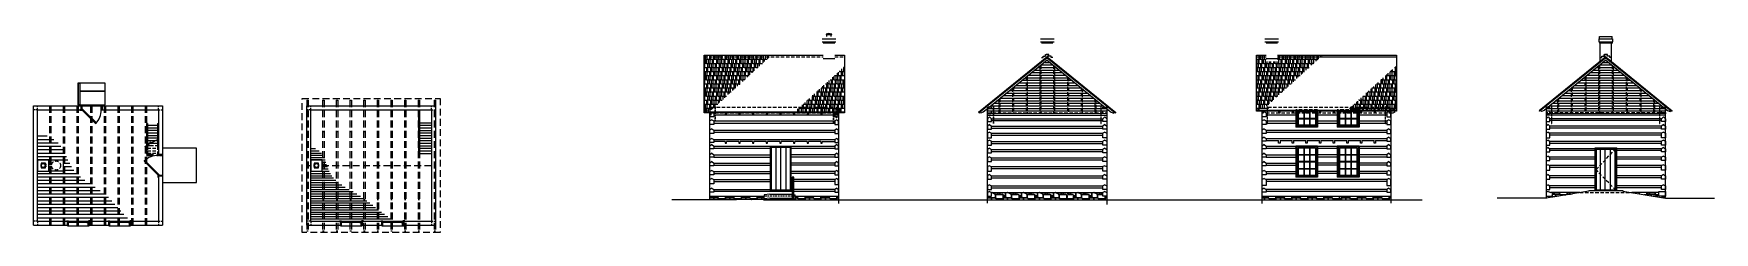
# Model space of a CAD drawing. Header units: inches. Extents: x 2562 to 6862, y -878 to 3696.
# Drawn here: x 3907 to 6862, y 3345 to 3696 of the extents above; entities outside this region: 1.
import ezdxf

# ---------------------------------------------------------------- set-up
doc = ezdxf.new("R2010")
doc.units = ezdxf.units.IN
doc.header["$LTSCALE"] = 48
doc.header["$MEASUREMENT"] = 0
for name, pattern in [('HIDDEN', [0.375, 0.25, -0.125]), ('HIDDEN2', [0.1875, 0.125, -0.0625]), ('Hidden4', [0.09375, 0.0625, -0.03125])]:
    doc.linetypes.add(name, pattern=pattern)
for name, color, linetype in [('A-Demo-Note', 2, 'Continuous'), ('A-DOOR', 1, 'Continuous'), ('A-Flor-Strs-E', 2, 'Continuous'), ('A-Glaz-E', 2, 'Continuous'), ('A-Hatch', 9, 'Continuous'), ('A-p1', 9, 'Continuous'), ('A-p1-hatch', 9, 'Continuous'), ('A-p1a', 30, 'Continuous'), ('A-p2', 200, 'Continuous'), ('A-p3', 1, 'Continuous'), ('A-p4', 2, 'Continuous'), ('A-p6', 3, 'Continuous'), ('A-p7', 42, 'Continuous'), ('A-Roof-Ov', 1, 'Continuous'), ('A-Wall-E', 5, 'Continuous'), ('A-Wall-N', 43, 'Continuous'), ('ap1', 9, 'Continuous')]:
    doc.layers.add(name, color=color, linetype=linetype)
doc.styles.add('arial narrow', font='ARIALN.TTF')
pattern_1 = [(0, (8950.982, 3315.422), (0, 28), [6.72, -21.28]), (135, (8950.982, 3315.422), (-2e-15, -28), [1.58392, -38.01406]), (90, (8949.862, 3316.542), (28, -2e-15), [3.08, -24.92]), (45, (8949.862, 3319.622), (2e-15, 28), [1.58392, -38.01406]), (0, (8950.982, 3320.742), (0, 28), [5.88, -22.12]), (153.43495, (8959.102, 3319.622), (28, 9e-08), [2.5044, -60.1055]), (90, (8959.102, 3316.822), (28, -2e-15), [2.8, -25.2]), (45, (8957.702, 3315.422), (2e-15, 28), [1.9799, -37.61808]), (0, (8961.062, 3317.662), (0, 28), [4.76, -23.24]), (153.43495, (8961.062, 3317.662), (28, 9e-08), [1.56525, -61.04466]), (90, (8959.662, 3318.362), (28, -2e-15), [3.08, -24.92]), (26.56505, (8959.662, 3321.442), (28, -9e-08), [1.56525, -61.04466]), (0, (8961.062, 3322.142), (0, 28), [4.76, -23.24]), (135, (8966.942, 3321.022), (-2e-15, -28), [1.58392, -38.01406]), (90, (8966.942, 3318.782), (28, -2e-15), [2.24, -25.76]), (45, (8965.822, 3317.662), (2e-15, 28), [1.58392, -38.01406]), (90, (8966.102, 3314.302), (28, -2e-15), [3.08, -24.92]), (26.56505, (8966.102, 3317.382), (28, -9e-08), [1.8783, -60.7316]), (0, (8967.782, 3318.222), (0, 28), [8.96, -19.04]), (135, (8977.302, 3317.662), (-2e-15, -28), [0.79196, -38.80602]), (90, (8977.302, 3314.582), (28, -2e-15), [3.08, -24.92]), (26.56505, (8976.182, 3314.022), (28, -9e-08), [1.2522, -61.3577]), (0, (8966.382, 3314.022), (0, 28), [9.8, -18.2]), (135, (8966.382, 3314.022), (-2e-15, -28), [0.39598, -39.202]), (0, (8968.062, 3318.782), (0, 28), [8.68, -19.32]), (135, (8968.062, 3318.782), (-2e-15, -28), [0.79196, -38.80602]), (90, (8967.502, 3319.342), (28, -2e-15), [2.24, -25.76]), (45, (8967.502, 3321.582), (2e-15, 28), [0.79196, -38.80602]), (0, (8968.062, 3322.142), (0, 28), [5.6, -22.4]), (135, (8975.062, 3320.742), (-2e-15, -28), [1.9799, -37.61808]), (0, (8975.062, 3320.742), (0, 28), [1.96, -26.04]), (135, (8977.302, 3320.462), (-2e-15, -28), [0.39598, -39.202]), (90, (8977.302, 3319.342), (28, -2e-15), [1.12, -26.88]), (45, (8976.742, 3318.782), (2e-15, 28), [0.79196, -38.80602]), (0, (8947.342, 3321.302), (0, 28), [10.64, -17.36]), (135, (8947.342, 3321.302), (-2e-15, -28), [1.58392, -38.01406]), (90, (8946.222, 3322.422), (28, -2e-15), [5.04, -22.96]), (45, (8946.222, 3327.462), (2e-15, 28), [0.79196, -38.80602]), (0, (8946.782, 3328.022), (0, 28), [9.8, -18.2]), (153.43495, (8959.102, 3326.762), (28, 9e-08), [2.81745, -59.79246]), (90, (8959.102, 3321.862), (28, -2e-15), [4.9, -23.1]), (26.56505, (8957.982, 3321.302), (28, -9e-08), [1.2522, -61.3577]), (0, (8960.782, 3322.702), (0, 28), [2.24, -25.76]), (153.43495, (8960.782, 3322.702), (28, 9e-08), [1.2522, -61.3577]), (90, (8959.662, 3323.262), (28, -2e-15), [1.68, -26.32]), (63.43495, (8959.662, 3324.942), (-9e-08, 28), [0.6261, -61.9838]), (0, (8959.942, 3325.502), (0, 28), [3.08, -24.92]), (135, (8963.582, 3324.942), (-2e-15, -28), [0.79196, -38.80602]), (90, (8963.582, 3323.262), (28, -2e-15), [1.68, -26.32]), (45, (8963.022, 3322.702), (2e-15, 28), [0.79196, -38.80602]), (153.43495, (8965.262, 3322.702), (28, 9e-08), [1.2522, -61.3577]), (90, (8964.142, 3323.262), (28, -2e-15), [7.616, -20.384]), (45, (8964.142, 3330.878), (2e-15, 28), [1.10876, -38.48923]), (0, (8964.926, 3331.662), (0, 28), [1.456, -26.544]), (153.43495, (8972.729, 3328.489), (28, 9e-08), [7.09579, -55.51412]), (116.56505, (8973.662, 3326.622), (-9e-08, -28), [2.087, -60.5229]), (90, (8973.662, 3323.402), (28, -2e-15), [3.22, -24.78]), (26.56505, (8972.262, 3322.702), (28, -9e-08), [1.56525, -61.04466]), (0, (8965.262, 3322.702), (0, 28), [7, -21]), (0, (8961.622, 3326.062), (0, 28), [1.51105, -26.48895]), (45, (8963.133, 3326.062), (2e-15, 28), [0.6349, -38.96308]), (90, (8963.582, 3326.51), (28, -2e-15), [4.57252, -23.42748]), (135, (8963.582, 3331.084), (-2e-15, -28), [0.81817, -38.77982]), (0, (8954.622, 3331.662), (0, 28), [8.38147, -19.61853]), (45, (8953.782, 3330.822), (2e-15, 28), [1.18794, -38.41004]), (90, (8953.782, 3329.113), (28, -2e-15), [1.7094, -26.2906]), (135, (8954.313, 3328.582), (-2e-15, -28), [0.75039, -38.8476]), (0, (8954.313, 3328.582), (0, 28), [2.2694, -25.7306]), (153.43495, (8961.622, 3326.062), (28, 9e-08), [5.6349, -56.97501]), (0, (8950.982, 3328.582), (0, 28), [1.68, -26.32]), (45, (8952.662, 3328.582), (2e-15, 28), [0.79196, -38.80602]), (90, (8953.222, 3329.142), (28, -2e-15), [1.96, -26.04]), (45, (8953.222, 3331.102), (2e-15, 28), [1.9799, -37.61808]), (90, (8954.622, 3332.502), (28, -2e-15), [1.4, -26.6]), (153.43495, (8954.622, 3333.902), (28, 9e-08), [1.2522, -61.3577]), (0, (8950.422, 3334.462), (0, 28), [3.08, -24.92]), (45, (8949.582, 3333.622), (2e-15, 28), [1.18794, -38.41004]), (90, (8949.582, 3329.282), (28, -2e-15), [4.34, -23.66]), (153.43495, (8950.982, 3328.582), (28, 9e-08), [1.56525, -61.04466]), (135, (8955.462, 3332.222), (-2e-15, -28), [0.39598, -39.202]), (0, (8955.462, 3332.222), (0, 28), [9.8, -18.2]), (26.56505, (8965.262, 3332.222), (28, -9e-08), [1.2522, -61.3577]), (90, (8966.382, 3332.782), (28, -2e-15), [3.08, -24.92]), (135, (8966.382, 3335.862), (-2e-15, -28), [0.79196, -38.80602]), (0, (8956.862, 3336.422), (0, 28), [8.96, -19.04]), (26.56505, (8955.182, 3335.582), (28, -9e-08), [1.8783, -60.7316]), (90, (8955.182, 3332.502), (28, -2e-15), [3.08, -24.92]), (0, (8973.662, 3328.582), (0, 28), [2.24, -25.76]), (153.43495, (8973.662, 3328.582), (28, 9e-08), [7.51319, -55.09671]), (90, (8966.942, 3331.942), (28, -2e-15), [5.6, -22.4]), (45, (8966.942, 3337.542), (2e-15, 28), [0.79196, -38.80602]), (0, (8967.502, 3338.102), (0, 28), [8.12, -19.88]), (153.43495, (8977.022, 3337.402), (28, 9e-08), [1.56525, -61.04466]), (90, (8977.022, 3329.702), (28, -2e-15), [7.7, -20.3]), (45, (8975.902, 3328.582), (2e-15, 28), [1.58392, -38.01406]), (0, (8950.702, 3335.022), (0, 28), [2.52, -25.48]), (153.43495, (8950.702, 3335.022), (28, 9e-08), [1.2522, -61.3577]), (90, (8949.582, 3335.582), (28, -2e-15), [1.96, -26.04]), (26.56505, (8949.582, 3337.542), (28, -9e-08), [1.2522, -61.3577]), (0, (8950.702, 3338.102), (0, 28), [6.58595, -21.41405]), (135, (8957.702, 3337.688), (-2e-15, -28), [0.58555, -39.01243]), (90, (8957.702, 3337.262), (28, -2e-15), [0.42595, -27.57405]), (26.56505, (8953.222, 3335.022), (28, -9e-08), [5.0088, -57.60111]), (0, (8944.822, 3338.662), (0, 28), [12.04, -15.96]), (135, (8944.822, 3338.662), (-2e-15, -28), [0.79196, -38.80602]), (90, (8944.262, 3339.222), (28, -2e-15), [1.12, -26.88]), (45, (8944.262, 3340.342), (2e-15, 28), [1.58392, -38.01406]), (0, (8945.382, 3341.462), (0, 28), [2.8, -25.2]), (26.56505, (8948.182, 3341.462), (28, -9e-08), [3.1305, -59.4794]), (0, (8950.982, 3342.862), (0, 28), [5.04, -22.96]), (153.43495, (8957.702, 3342.022), (28, 9e-08), [1.8783, -60.7316]), (90, (8957.702, 3339.502), (28, -2e-15), [2.52, -25.48]), (45, (8956.862, 3338.662), (2e-15, 28), [1.18794, -38.41004]), (153.43495, (8959.662, 3336.982), (28, 9e-08), [1.56525, -61.04466]), (90, (8958.262, 3337.682), (28, -2e-15), [5.74, -22.26]), (45, (8958.262, 3343.422), (2e-15, 28), [2.37588, -37.2221]), (0, (8959.942, 3345.102), (0, 28), [4.76, -23.24]), (135, (8965.542, 3344.262), (-2e-15, -28), [1.18794, -38.41004]), (90, (8965.542, 3342.302), (28, -2e-15), [1.96, -26.04]), (135, (8966.382, 3341.462), (-2e-15, -28), [1.18794, -38.41004]), (90, (8966.382, 3337.822), (28, -2e-15), [3.64, -24.36]), (45, (8965.542, 3336.982), (2e-15, 28), [1.18794, -38.41004]), (0, (8959.662, 3336.982), (0, 28), [5.88, -22.12]), (153.43495, (8968.622, 3338.662), (28, 9e-08), [1.8783, -60.7316]), (90, (8966.942, 3339.502), (28, -2e-15), [1.12, -26.88]), (45, (8966.942, 3340.622), (2e-15, 28), [1.18794, -38.41004]), (0, (8967.782, 3341.462), (0, 28), [3.64, -24.36]), (116.56505, (8971.702, 3340.902), (-9e-08, -28), [0.6261, -61.9838]), (90, (8971.702, 3339.502), (28, -2e-15), [1.4, -26.6]), (45, (8970.862, 3338.662), (2e-15, 28), [1.18794, -38.41004]), (0, (8968.622, 3338.662), (0, 28), [2.24, -25.76])]
pattern_2 = [(0, (10262.565, 3322.21), (0, 28), [6.72, -21.28]), (135, (10262.565, 3322.209), (-2e-15, -28), [1.58392, -38.01406]), (90, (10261.445, 3323.33), (28, -2e-15), [3.08, -24.92]), (45, (10261.445, 3326.409), (2e-15, 28), [1.58392, -38.01406]), (0, (10262.565, 3327.53), (0, 28), [5.88, -22.12]), (153.43495, (10270.685, 3326.409), (28, 9e-08), [2.5044, -60.1055]), (90, (10270.685, 3323.61), (28, -2e-15), [2.8, -25.2]), (45, (10269.285, 3322.209), (2e-15, 28), [1.9799, -37.61808]), (0, (10272.645, 3324.45), (0, 28), [4.76, -23.24]), (153.43495, (10272.645, 3324.449), (28, 9e-08), [1.56525, -61.04466]), (90, (10271.245, 3325.15), (28, -2e-15), [3.08, -24.92]), (26.56505, (10271.245, 3328.229), (28, -9e-08), [1.56525, -61.04466]), (0, (10272.645, 3328.93), (0, 28), [4.76, -23.24]), (135, (10278.525, 3327.809), (-2e-15, -28), [1.58392, -38.01406]), (90, (10278.525, 3325.57), (28, -2e-15), [2.24, -25.76]), (45, (10277.405, 3324.449), (2e-15, 28), [1.58392, -38.01406]), (90, (10277.685, 3321.09), (28, -2e-15), [3.08, -24.92]), (26.56505, (10277.685, 3324.169), (28, -9e-08), [1.8783, -60.7316]), (0, (10279.365, 3325.01), (0, 28), [8.96, -19.04]), (135, (10288.885, 3324.449), (-2e-15, -28), [0.79196, -38.80602]), (90, (10288.885, 3321.37), (28, -2e-15), [3.08, -24.92]), (26.56505, (10287.765, 3320.809), (28, -9e-08), [1.2522, -61.3577]), (0, (10277.965, 3320.81), (0, 28), [9.8, -18.2]), (135, (10277.965, 3320.809), (-2e-15, -28), [0.39598, -39.202]), (0, (10279.645, 3325.57), (0, 28), [8.68, -19.32]), (135, (10279.645, 3325.569), (-2e-15, -28), [0.79196, -38.80602]), (90, (10279.085, 3326.13), (28, -2e-15), [2.24, -25.76]), (45, (10279.085, 3328.369), (2e-15, 28), [0.79196, -38.80602]), (0, (10279.645, 3328.93), (0, 28), [5.6, -22.4]), (135, (10286.645, 3327.529), (-2e-15, -28), [1.9799, -37.61808]), (0, (10286.645, 3327.53), (0, 28), [1.96, -26.04]), (135, (10288.885, 3327.249), (-2e-15, -28), [0.39598, -39.202]), (90, (10288.885, 3326.13), (28, -2e-15), [1.12, -26.88]), (45, (10288.325, 3325.569), (2e-15, 28), [0.79196, -38.80602]), (0, (10258.925, 3328.09), (0, 28), [10.64, -17.36]), (135, (10258.925, 3328.089), (-2e-15, -28), [1.58392, -38.01406]), (90, (10257.805, 3329.21), (28, -2e-15), [5.04, -22.96]), (45, (10257.805, 3334.249), (2e-15, 28), [0.79196, -38.80602]), (0, (10258.365, 3334.81), (0, 28), [9.8, -18.2]), (153.43495, (10270.685, 3333.549), (28, 9e-08), [2.81745, -59.79246]), (90, (10270.685, 3328.65), (28, -2e-15), [4.9, -23.1]), (26.56505, (10269.565, 3328.089), (28, -9e-08), [1.2522, -61.3577]), (0, (10272.365, 3329.49), (0, 28), [2.24, -25.76]), (153.43495, (10272.365, 3329.489), (28, 9e-08), [1.2522, -61.3577]), (90, (10271.245, 3330.05), (28, -2e-15), [1.68, -26.32]), (63.43495, (10271.245, 3331.729), (-9e-08, 28), [0.6261, -61.9838]), (0, (10271.525, 3332.29), (0, 28), [3.08, -24.92]), (135, (10275.165, 3331.729), (-2e-15, -28), [0.79196, -38.80602]), (90, (10275.165, 3330.05), (28, -2e-15), [1.68, -26.32]), (45, (10274.605, 3329.489), (2e-15, 28), [0.79196, -38.80602]), (153.43495, (10276.845, 3329.489), (28, 9e-08), [1.2522, -61.3577]), (90, (10275.725, 3330.05), (28, -2e-15), [7.616, -20.384]), (45, (10275.725, 3337.665), (2e-15, 28), [1.10876, -38.48923]), (0, (10276.51, 3338.45), (0, 28), [1.456, -26.544]), (153.43495, (10284.312, 3335.275), (28, 9e-08), [7.09579, -55.51412]), (116.56505, (10285.245, 3333.409), (-9e-08, -28), [2.087, -60.5229]), (90, (10285.245, 3330.19), (28, -2e-15), [3.22, -24.78]), (26.56505, (10283.845, 3329.489), (28, -9e-08), [1.56525, -61.04466]), (0, (10276.845, 3329.49), (0, 28), [7, -21]), (0, (10273.205, 3332.85), (0, 28), [1.51105, -26.48895]), (45, (10274.716, 3332.849), (2e-15, 28), [0.6349, -38.96308]), (90, (10275.165, 3333.298), (28, -2e-15), [4.57252, -23.42748]), (135, (10275.165, 3337.87), (-2e-15, -28), [0.81817, -38.77982]), (0, (10266.205, 3338.45), (0, 28), [8.38147, -19.61853]), (45, (10265.365, 3337.609), (2e-15, 28), [1.18794, -38.41004]), (90, (10265.365, 3335.9), (28, -2e-15), [1.7094, -26.2906]), (135, (10265.896, 3335.369), (-2e-15, -28), [0.75039, -38.8476]), (0, (10265.896, 3335.37), (0, 28), [2.2694, -25.7306]), (153.43495, (10273.205, 3332.849), (28, 9e-08), [5.6349, -56.97501]), (0, (10262.565, 3335.37), (0, 28), [1.68, -26.32]), (45, (10264.245, 3335.369), (2e-15, 28), [0.79196, -38.80602]), (90, (10264.805, 3335.93), (28, -2e-15), [1.96, -26.04]), (45, (10264.805, 3337.889), (2e-15, 28), [1.9799, -37.61808]), (90, (10266.205, 3339.29), (28, -2e-15), [1.4, -26.6]), (153.43495, (10266.205, 3340.689), (28, 9e-08), [1.2522, -61.3577]), (0, (10262.005, 3341.25), (0, 28), [3.08, -24.92]), (45, (10261.165, 3340.409), (2e-15, 28), [1.18794, -38.41004]), (90, (10261.165, 3336.07), (28, -2e-15), [4.34, -23.66]), (153.43495, (10262.565, 3335.369), (28, 9e-08), [1.56525, -61.04466]), (135, (10267.045, 3339.009), (-2e-15, -28), [0.39598, -39.202]), (0, (10267.045, 3339.01), (0, 28), [9.8, -18.2]), (26.56505, (10276.845, 3339.009), (28, -9e-08), [1.2522, -61.3577]), (90, (10277.965, 3339.57), (28, -2e-15), [3.08, -24.92]), (135, (10277.965, 3342.649), (-2e-15, -28), [0.79196, -38.80602]), (0, (10268.445, 3343.21), (0, 28), [8.96, -19.04]), (26.56505, (10266.765, 3342.369), (28, -9e-08), [1.8783, -60.7316]), (90, (10266.765, 3339.29), (28, -2e-15), [3.08, -24.92]), (0, (10285.245, 3335.37), (0, 28), [2.24, -25.76]), (153.43495, (10285.245, 3335.369), (28, 9e-08), [7.51319, -55.09671]), (90, (10278.525, 3338.73), (28, -2e-15), [5.6, -22.4]), (45, (10278.525, 3344.329), (2e-15, 28), [0.79196, -38.80602]), (0, (10279.085, 3344.89), (0, 28), [8.12, -19.88]), (153.43495, (10288.605, 3344.189), (28, 9e-08), [1.56525, -61.04466]), (90, (10288.605, 3336.49), (28, -2e-15), [7.7, -20.3]), (45, (10287.485, 3335.369), (2e-15, 28), [1.58392, -38.01406]), (0, (10262.285, 3341.81), (0, 28), [2.52, -25.48]), (153.43495, (10262.285, 3341.809), (28, 9e-08), [1.2522, -61.3577]), (90, (10261.165, 3342.37), (28, -2e-15), [1.96, -26.04]), (26.56505, (10261.165, 3344.329), (28, -9e-08), [1.2522, -61.3577]), (0, (10262.285, 3344.89), (0, 28), [6.58595, -21.41405]), (135, (10269.285, 3344.475), (-2e-15, -28), [0.58555, -39.01243]), (90, (10269.285, 3344.05), (28, -2e-15), [0.42595, -27.57405]), (26.56505, (10264.805, 3341.809), (28, -9e-08), [5.0088, -57.60111]), (0, (10256.405, 3345.45), (0, 28), [12.04, -15.96]), (135, (10256.405, 3345.449), (-2e-15, -28), [0.79196, -38.80602]), (90, (10255.845, 3346.01), (28, -2e-15), [1.12, -26.88]), (45, (10255.845, 3347.129), (2e-15, 28), [1.58392, -38.01406]), (0, (10256.965, 3348.25), (0, 28), [2.8, -25.2]), (26.56505, (10259.765, 3348.249), (28, -9e-08), [3.1305, -59.4794]), (0, (10262.565, 3349.65), (0, 28), [5.04, -22.96]), (153.43495, (10269.285, 3348.809), (28, 9e-08), [1.8783, -60.7316]), (90, (10269.285, 3346.29), (28, -2e-15), [2.52, -25.48]), (45, (10268.445, 3345.449), (2e-15, 28), [1.18794, -38.41004]), (153.43495, (10271.245, 3343.769), (28, 9e-08), [1.56525, -61.04466]), (90, (10269.845, 3344.47), (28, -2e-15), [5.74, -22.26]), (45, (10269.845, 3350.209), (2e-15, 28), [2.37588, -37.2221]), (0, (10271.525, 3351.89), (0, 28), [4.76, -23.24]), (135, (10277.125, 3351.049), (-2e-15, -28), [1.18794, -38.41004]), (90, (10277.125, 3349.09), (28, -2e-15), [1.96, -26.04]), (135, (10277.965, 3348.249), (-2e-15, -28), [1.18794, -38.41004]), (90, (10277.965, 3344.61), (28, -2e-15), [3.64, -24.36]), (45, (10277.125, 3343.769), (2e-15, 28), [1.18794, -38.41004]), (0, (10271.245, 3343.77), (0, 28), [5.88, -22.12]), (153.43495, (10280.205, 3345.449), (28, 9e-08), [1.8783, -60.7316]), (90, (10278.525, 3346.29), (28, -2e-15), [1.12, -26.88]), (45, (10278.525, 3347.409), (2e-15, 28), [1.18794, -38.41004]), (0, (10279.365, 3348.25), (0, 28), [3.64, -24.36]), (116.56505, (10283.285, 3347.689), (-9e-08, -28), [0.6261, -61.9838]), (90, (10283.285, 3346.29), (28, -2e-15), [1.4, -26.6]), (45, (10282.445, 3345.449), (2e-15, 28), [1.18794, -38.41004]), (0, (10280.205, 3345.45), (0, 28), [2.24, -25.76])]

msp = doc.modelspace()

# ---------------------------------------------------------------- hatches: boundary and pattern name
at = {"layer": 'A-Hatch'}
h = msp.add_hatch(dxfattribs=at)
h.set_pattern_fill('AR-RSHKE', color=256, scale=0.6)
h.paths.add_polyline_path([(5201.2, 3654.8), (5085.7, 3654.8), (5085.7, 3559.8), (5095.7, 3561.8), (5098.7, 3561.8), (5098.7, 3565.8), (5103.6, 3565.8)])
h.paths.add_polyline_path([(5204.5, 3657.8), (5085.7, 3657.8), (5085.7, 3654.8), (5201.2, 3654.8)])
h.paths.add_polyline_path([(5103.6, 3565.8), (5098.7, 3565.8), (5098.7, 3561.8), (5095.7, 3561.8), (5085.7, 3559.8), (5085.7, 3558.4), (5086, 3557.2), (5094.1, 3557.2)])
h = msp.add_hatch(dxfattribs=at)
h.set_pattern_fill('AR-RSHKE', color=256, scale=0.6)
h.paths.add_polyline_path([(5332.2, 3637.3), (5293.1, 3601.7), (5332.2, 3601.7)])
h.paths.add_polyline_path([(5332.2, 3601.7), (5293.1, 3601.7), (5274.9, 3585.1), (5332.2, 3585.1)])
h.paths.add_polyline_path([(5332.2, 3585.1), (5274.9, 3585.1), (5267.9, 3578.7), (5267.9, 3565.8), (5332.2, 3565.8)])
h.paths.add_polyline_path([(5267.9, 3565.8), (5253.8, 3565.8), (5244.3, 3557.2), (5267.9, 3557.2)])
h.paths.add_polyline_path([(5267.9, 3578.7), (5253.8, 3565.8), (5267.9, 3565.8)])
h.paths.add_polyline_path([(5322.2, 3563.8), (5311.6, 3563.8), (5311.6, 3565.8), (5267.9, 3565.8), (5267.9, 3557.2), (5322.2, 3557.2)])
h.paths.add_polyline_path([(5332.2, 3565.8), (5311.6, 3565.8), (5311.6, 3563.8), (5322.2, 3563.8), (5322.2, 3557.2), (5332.2, 3557.2)])
h.paths.add_polyline_path([(5302.8, 3558.7), (5314.5, 3558.7), (5314.5, 3568.1), (5302.8, 3568.1)], flags=9)
h = msp.add_hatch(dxfattribs=at)
h.set_pattern_fill('ANSI31', color=256, scale=36, angle=315)
h.paths.add_polyline_path([(5688.8, 3648.6), (5586.9, 3565.8), (5590.8, 3565.8), (5590.8, 3556.3), (5786.8, 3556.3), (5786.8, 3565.8), (5790.7, 3565.8)])
h.paths.add_polyline_path([(5786.8, 3556.3), (5590.8, 3556.3), (5590.8, 3554.3), (5583.8, 3554.3), (5583.8, 3551.4), (5793.8, 3551.7), (5793.8, 3554.3), (5786.8, 3554.3)])
h.paths.add_polyline_path([(5590.8, 3565.8), (5586.9, 3565.8), (5584.5, 3563.8), (5590.8, 3563.8)])
h.paths.add_polyline_path([(5590.8, 3563.8), (5584.5, 3563.8), (5583.8, 3563.3), (5583.8, 3556.3), (5590.8, 3556.3)])
h.paths.add_polyline_path([(5590.8, 3556.3), (5583.8, 3556.3), (5583.8, 3554.3), (5590.8, 3554.3)], flags=17)
h.paths.add_polyline_path([(5793.8, 3556.3), (5786.8, 3556.3), (5786.8, 3554.3), (5793.8, 3554.3)])
h.paths.add_polyline_path([(5793.8, 3563.3), (5793.2, 3563.8), (5786.8, 3563.8), (5786.8, 3556.3), (5793.8, 3556.3)])
h.paths.add_polyline_path([(5790.7, 3565.8), (5786.8, 3565.8), (5786.8, 3563.8), (5793.2, 3563.8)])
h = msp.add_hatch(dxfattribs=at)
h.set_pattern_fill('AR-RSHKE', color=256, scale=0.6)
h.paths.add_polyline_path([(6169.8, 3654.8), (6093.5, 3654.8), (6093.5, 3646.6), (6073.5, 3646.6), (6073.5, 3654.8), (6056.5, 3654.8), (6056.5, 3560.3), (6066.1, 3560.3), (6066.5, 3560.6), (6066.5, 3563.8), (6070, 3563.8)])
h.paths.add_polyline_path([(6173.1, 3657.8), (6093.5, 3657.8), (6093.5, 3654.8), (6169.8, 3654.8)])
h.paths.add_polyline_path([(6073.5, 3657.8), (6056.5, 3657.8), (6056.5, 3654.8), (6073.5, 3654.8)])
h.paths.add_polyline_path([(6303, 3601.7), (6261.8, 3601.7), (6222.4, 3565.8), (6303, 3565.8)])
h.paths.add_polyline_path([(6303, 3639.2), (6261.8, 3601.7), (6303, 3601.7)])
h.paths.add_polyline_path([(6290, 3565.8), (6222.4, 3565.8), (6217.5, 3561.3), (6237, 3561.3), (6237, 3560.3), (6299.1, 3560.3), (6298.5, 3561.4), (6296.8, 3562.6), (6293, 3563.8), (6293, 3561.8), (6290, 3561.8)])
h.paths.add_polyline_path([(6303, 3565.8), (6290, 3565.8), (6290, 3561.8), (6293, 3561.8), (6293, 3563.8), (6296.8, 3562.6), (6298.5, 3561.4), (6299.1, 3560.3), (6303, 3560.3)])
h.paths.add_polyline_path([(6237, 3561.3), (6217.5, 3561.3), (6216.3, 3560.3), (6237, 3560.3)])
h = msp.add_hatch(dxfattribs=at)
h.set_pattern_fill('ANSI31', color=256, scale=36, angle=315)
h.paths.add_polyline_path([(6670.6, 3648.6), (6568.7, 3565.8), (6572.6, 3565.8), (6572.6, 3556.3), (6768.6, 3556.3), (6768.6, 3565.8), (6772.6, 3565.8)])
h.paths.add_polyline_path([(6768.6, 3556.3), (6572.6, 3556.3), (6572.6, 3554.3), (6565.6, 3554.3), (6565.6, 3551.4), (6775.6, 3551.7), (6775.6, 3554.3), (6768.6, 3554.3)])
h.paths.add_polyline_path([(6572.6, 3565.8), (6568.7, 3565.8), (6566.3, 3563.8), (6572.6, 3563.8)])
h.paths.add_polyline_path([(6572.6, 3563.8), (6566.3, 3563.8), (6565.6, 3563.3), (6565.6, 3556.3), (6572.6, 3556.3)])
h.paths.add_polyline_path([(6572.6, 3556.3), (6565.6, 3556.3), (6565.6, 3554.3), (6572.6, 3554.3)], flags=17)
h.paths.add_polyline_path([(6775.6, 3556.3), (6768.6, 3556.3), (6768.6, 3554.3), (6775.6, 3554.3)])
h.paths.add_polyline_path([(6775.6, 3563.3), (6775, 3563.8), (6768.6, 3563.8), (6768.6, 3556.3), (6775.6, 3556.3)])
h.paths.add_polyline_path([(6772.6, 3565.8), (6768.6, 3565.8), (6768.6, 3563.8), (6775, 3563.8)])
at = {"layer": 'A-p1-hatch'}
h = msp.add_hatch(dxfattribs=at)
h.set_pattern_fill('RRUB', color=256, scale=2.8)
h.set_pattern_definition(pattern_1)
h.paths.add_polyline_path([(5191.1, 3409.1), (5095.7, 3409.1), (5095.7, 3403.6), (5142.9, 3403.6), (5190.1, 3402.9)])
h = msp.add_hatch(dxfattribs=at)
h.set_pattern_fill('RRUB', color=256, scale=2.8)
h.set_pattern_definition(pattern_1)
h.paths.add_polyline_path([(5245.2, 3409.2), (5322.2, 3409.1), (5322.2, 3402.9), (5278.4, 3402.9), (5246.6, 3402.9)])
h = msp.add_hatch(dxfattribs=at)
h.set_pattern_fill('RRUB', color=256, scale=2.8)
h.set_pattern_definition([(0, (9439.143, 3315.422), (0, 28), [6.72, -21.28]), (135, (9439.143, 3315.422), (-2e-15, -28), [1.58392, -38.01406]), (90, (9438.023, 3316.542), (28, -2e-15), [3.08, -24.92]), (45, (9438.023, 3319.622), (2e-15, 28), [1.58392, -38.01406]), (0, (9439.143, 3320.742), (0, 28), [5.88, -22.12]), (153.43495, (9447.263, 3319.622), (28, 9e-08), [2.5044, -60.1055]), (90, (9447.263, 3316.822), (28, -2e-15), [2.8, -25.2]), (45, (9445.863, 3315.422), (2e-15, 28), [1.9799, -37.61808]), (0, (9449.223, 3317.662), (0, 28), [4.76, -23.24]), (153.43495, (9449.223, 3317.662), (28, 9e-08), [1.56525, -61.04466]), (90, (9447.823, 3318.362), (28, -2e-15), [3.08, -24.92]), (26.56505, (9447.823, 3321.442), (28, -9e-08), [1.56525, -61.04466]), (0, (9449.223, 3322.142), (0, 28), [4.76, -23.24]), (135, (9455.103, 3321.022), (-2e-15, -28), [1.58392, -38.01406]), (90, (9455.103, 3318.782), (28, -2e-15), [2.24, -25.76]), (45, (9453.983, 3317.662), (2e-15, 28), [1.58392, -38.01406]), (90, (9454.263, 3314.302), (28, -2e-15), [3.08, -24.92]), (26.56505, (9454.263, 3317.382), (28, -9e-08), [1.8783, -60.7316]), (0, (9455.943, 3318.222), (0, 28), [8.96, -19.04]), (135, (9465.463, 3317.662), (-2e-15, -28), [0.79196, -38.80602]), (90, (9465.463, 3314.582), (28, -2e-15), [3.08, -24.92]), (26.56505, (9464.343, 3314.022), (28, -9e-08), [1.2522, -61.3577]), (0, (9454.543, 3314.022), (0, 28), [9.8, -18.2]), (135, (9454.543, 3314.022), (-2e-15, -28), [0.39598, -39.202]), (0, (9456.223, 3318.782), (0, 28), [8.68, -19.32]), (135, (9456.223, 3318.782), (-2e-15, -28), [0.79196, -38.80602]), (90, (9455.663, 3319.342), (28, -2e-15), [2.24, -25.76]), (45, (9455.663, 3321.582), (2e-15, 28), [0.79196, -38.80602]), (0, (9456.223, 3322.142), (0, 28), [5.6, -22.4]), (135, (9463.223, 3320.742), (-2e-15, -28), [1.9799, -37.61808]), (0, (9463.223, 3320.742), (0, 28), [1.96, -26.04]), (135, (9465.463, 3320.462), (-2e-15, -28), [0.39598, -39.202]), (90, (9465.463, 3319.342), (28, -2e-15), [1.12, -26.88]), (45, (9464.903, 3318.782), (2e-15, 28), [0.79196, -38.80602]), (0, (9435.503, 3321.302), (0, 28), [10.64, -17.36]), (135, (9435.503, 3321.302), (-2e-15, -28), [1.58392, -38.01406]), (90, (9434.383, 3322.422), (28, -2e-15), [5.04, -22.96]), (45, (9434.383, 3327.462), (2e-15, 28), [0.79196, -38.80602]), (0, (9434.943, 3328.022), (0, 28), [9.8, -18.2]), (153.43495, (9447.263, 3326.762), (28, 9e-08), [2.81745, -59.79246]), (90, (9447.263, 3321.862), (28, -2e-15), [4.9, -23.1]), (26.56505, (9446.143, 3321.302), (28, -9e-08), [1.2522, -61.3577]), (0, (9448.943, 3322.702), (0, 28), [2.24, -25.76]), (153.43495, (9448.943, 3322.702), (28, 9e-08), [1.2522, -61.3577]), (90, (9447.823, 3323.262), (28, -2e-15), [1.68, -26.32]), (63.43495, (9447.823, 3324.942), (-9e-08, 28), [0.6261, -61.9838]), (0, (9448.103, 3325.502), (0, 28), [3.08, -24.92]), (135, (9451.743, 3324.942), (-2e-15, -28), [0.79196, -38.80602]), (90, (9451.743, 3323.262), (28, -2e-15), [1.68, -26.32]), (45, (9451.183, 3322.702), (2e-15, 28), [0.79196, -38.80602]), (153.43495, (9453.423, 3322.702), (28, 9e-08), [1.2522, -61.3577]), (90, (9452.303, 3323.262), (28, -2e-15), [7.616, -20.384]), (45, (9452.303, 3330.878), (2e-15, 28), [1.10876, -38.48923]), (0, (9453.087, 3331.662), (0, 28), [1.456, -26.544]), (153.43495, (9460.89, 3328.489), (28, 9e-08), [7.09579, -55.51412]), (116.56505, (9461.823, 3326.622), (-9e-08, -28), [2.087, -60.5229]), (90, (9461.823, 3323.402), (28, -2e-15), [3.22, -24.78]), (26.56505, (9460.423, 3322.702), (28, -9e-08), [1.56525, -61.04466]), (0, (9453.423, 3322.702), (0, 28), [7, -21]), (0, (9449.783, 3326.062), (0, 28), [1.51105, -26.48895]), (45, (9451.294, 3326.062), (2e-15, 28), [0.6349, -38.96308]), (90, (9451.743, 3326.51), (28, -2e-15), [4.57252, -23.42748]), (135, (9451.743, 3331.084), (-2e-15, -28), [0.81817, -38.77982]), (0, (9442.783, 3331.662), (0, 28), [8.38147, -19.61853]), (45, (9441.943, 3330.822), (2e-15, 28), [1.18794, -38.41004]), (90, (9441.943, 3329.113), (28, -2e-15), [1.7094, -26.2906]), (135, (9442.474, 3328.582), (-2e-15, -28), [0.75039, -38.8476]), (0, (9442.474, 3328.582), (0, 28), [2.2694, -25.7306]), (153.43495, (9449.783, 3326.062), (28, 9e-08), [5.6349, -56.97501]), (0, (9439.143, 3328.582), (0, 28), [1.68, -26.32]), (45, (9440.823, 3328.582), (2e-15, 28), [0.79196, -38.80602]), (90, (9441.383, 3329.142), (28, -2e-15), [1.96, -26.04]), (45, (9441.383, 3331.102), (2e-15, 28), [1.9799, -37.61808]), (90, (9442.783, 3332.502), (28, -2e-15), [1.4, -26.6]), (153.43495, (9442.783, 3333.902), (28, 9e-08), [1.2522, -61.3577]), (0, (9438.583, 3334.462), (0, 28), [3.08, -24.92]), (45, (9437.743, 3333.622), (2e-15, 28), [1.18794, -38.41004]), (90, (9437.743, 3329.282), (28, -2e-15), [4.34, -23.66]), (153.43495, (9439.143, 3328.582), (28, 9e-08), [1.56525, -61.04466]), (135, (9443.623, 3332.222), (-2e-15, -28), [0.39598, -39.202]), (0, (9443.623, 3332.222), (0, 28), [9.8, -18.2]), (26.56505, (9453.423, 3332.222), (28, -9e-08), [1.2522, -61.3577]), (90, (9454.543, 3332.782), (28, -2e-15), [3.08, -24.92]), (135, (9454.543, 3335.862), (-2e-15, -28), [0.79196, -38.80602]), (0, (9445.023, 3336.422), (0, 28), [8.96, -19.04]), (26.56505, (9443.343, 3335.582), (28, -9e-08), [1.8783, -60.7316]), (90, (9443.343, 3332.502), (28, -2e-15), [3.08, -24.92]), (0, (9461.823, 3328.582), (0, 28), [2.24, -25.76]), (153.43495, (9461.823, 3328.582), (28, 9e-08), [7.51319, -55.09671]), (90, (9455.103, 3331.942), (28, -2e-15), [5.6, -22.4]), (45, (9455.103, 3337.542), (2e-15, 28), [0.79196, -38.80602]), (0, (9455.663, 3338.102), (0, 28), [8.12, -19.88]), (153.43495, (9465.183, 3337.402), (28, 9e-08), [1.56525, -61.04466]), (90, (9465.183, 3329.702), (28, -2e-15), [7.7, -20.3]), (45, (9464.063, 3328.582), (2e-15, 28), [1.58392, -38.01406]), (0, (9438.863, 3335.022), (0, 28), [2.52, -25.48]), (153.43495, (9438.863, 3335.022), (28, 9e-08), [1.2522, -61.3577]), (90, (9437.743, 3335.582), (28, -2e-15), [1.96, -26.04]), (26.56505, (9437.743, 3337.542), (28, -9e-08), [1.2522, -61.3577]), (0, (9438.863, 3338.102), (0, 28), [6.58595, -21.41405]), (135, (9445.863, 3337.688), (-2e-15, -28), [0.58555, -39.01243]), (90, (9445.863, 3337.262), (28, -2e-15), [0.42595, -27.57405]), (26.56505, (9441.383, 3335.022), (28, -9e-08), [5.0088, -57.60111]), (0, (9432.983, 3338.662), (0, 28), [12.04, -15.96]), (135, (9432.983, 3338.662), (-2e-15, -28), [0.79196, -38.80602]), (90, (9432.423, 3339.222), (28, -2e-15), [1.12, -26.88]), (45, (9432.423, 3340.342), (2e-15, 28), [1.58392, -38.01406]), (0, (9433.543, 3341.462), (0, 28), [2.8, -25.2]), (26.56505, (9436.343, 3341.462), (28, -9e-08), [3.1305, -59.4794]), (0, (9439.143, 3342.862), (0, 28), [5.04, -22.96]), (153.43495, (9445.863, 3342.022), (28, 9e-08), [1.8783, -60.7316]), (90, (9445.863, 3339.502), (28, -2e-15), [2.52, -25.48]), (45, (9445.023, 3338.662), (2e-15, 28), [1.18794, -38.41004]), (153.43495, (9447.823, 3336.982), (28, 9e-08), [1.56525, -61.04466]), (90, (9446.423, 3337.682), (28, -2e-15), [5.74, -22.26]), (45, (9446.423, 3343.422), (2e-15, 28), [2.37588, -37.2221]), (0, (9448.103, 3345.102), (0, 28), [4.76, -23.24]), (135, (9453.703, 3344.262), (-2e-15, -28), [1.18794, -38.41004]), (90, (9453.703, 3342.302), (28, -2e-15), [1.96, -26.04]), (135, (9454.543, 3341.462), (-2e-15, -28), [1.18794, -38.41004]), (90, (9454.543, 3337.822), (28, -2e-15), [3.64, -24.36]), (45, (9453.703, 3336.982), (2e-15, 28), [1.18794, -38.41004]), (0, (9447.823, 3336.982), (0, 28), [5.88, -22.12]), (153.43495, (9456.783, 3338.662), (28, 9e-08), [1.8783, -60.7316]), (90, (9455.103, 3339.502), (28, -2e-15), [1.12, -26.88]), (45, (9455.103, 3340.622), (2e-15, 28), [1.18794, -38.41004]), (0, (9455.943, 3341.462), (0, 28), [3.64, -24.36]), (116.56505, (9459.863, 3340.902), (-9e-08, -28), [0.6261, -61.9838]), (90, (9459.863, 3339.502), (28, -2e-15), [1.4, -26.6]), (45, (9459.023, 3338.662), (2e-15, 28), [1.18794, -38.41004]), (0, (9456.783, 3338.662), (0, 28), [2.24, -25.76])])
h.paths.add_polyline_path([(5590.8, 3415.6), (5590.8, 3409.1), (5583.8, 3409.1), (5583.8, 3402.9), (5724.8, 3402.9), (5724.8, 3415.6)])
h = msp.add_hatch(dxfattribs=at)
h.set_pattern_fill('RRUB', color=256, scale=2.8)
h.set_pattern_definition([(0, (9422.643, 3315.422), (0, 28), [6.72, -21.28]), (135, (9422.643, 3315.422), (-2e-15, -28), [1.58392, -38.01406]), (90, (9421.523, 3316.542), (28, -2e-15), [3.08, -24.92]), (45, (9421.523, 3319.622), (2e-15, 28), [1.58392, -38.01406]), (0, (9422.643, 3320.742), (0, 28), [5.88, -22.12]), (153.43495, (9430.763, 3319.622), (28, 9e-08), [2.5044, -60.1055]), (90, (9430.763, 3316.822), (28, -2e-15), [2.8, -25.2]), (45, (9429.363, 3315.422), (2e-15, 28), [1.9799, -37.61808]), (0, (9432.723, 3317.662), (0, 28), [4.76, -23.24]), (153.43495, (9432.723, 3317.662), (28, 9e-08), [1.56525, -61.04466]), (90, (9431.323, 3318.362), (28, -2e-15), [3.08, -24.92]), (26.56505, (9431.323, 3321.442), (28, -9e-08), [1.56525, -61.04466]), (0, (9432.723, 3322.142), (0, 28), [4.76, -23.24]), (135, (9438.603, 3321.022), (-2e-15, -28), [1.58392, -38.01406]), (90, (9438.603, 3318.782), (28, -2e-15), [2.24, -25.76]), (45, (9437.483, 3317.662), (2e-15, 28), [1.58392, -38.01406]), (90, (9437.763, 3314.302), (28, -2e-15), [3.08, -24.92]), (26.56505, (9437.763, 3317.382), (28, -9e-08), [1.8783, -60.7316]), (0, (9439.443, 3318.222), (0, 28), [8.96, -19.04]), (135, (9448.963, 3317.662), (-2e-15, -28), [0.79196, -38.80602]), (90, (9448.963, 3314.582), (28, -2e-15), [3.08, -24.92]), (26.56505, (9447.843, 3314.022), (28, -9e-08), [1.2522, -61.3577]), (0, (9438.043, 3314.022), (0, 28), [9.8, -18.2]), (135, (9438.043, 3314.022), (-2e-15, -28), [0.39598, -39.202]), (0, (9439.723, 3318.782), (0, 28), [8.68, -19.32]), (135, (9439.723, 3318.782), (-2e-15, -28), [0.79196, -38.80602]), (90, (9439.163, 3319.342), (28, -2e-15), [2.24, -25.76]), (45, (9439.163, 3321.582), (2e-15, 28), [0.79196, -38.80602]), (0, (9439.723, 3322.142), (0, 28), [5.6, -22.4]), (135, (9446.723, 3320.742), (-2e-15, -28), [1.9799, -37.61808]), (0, (9446.723, 3320.742), (0, 28), [1.96, -26.04]), (135, (9448.963, 3320.462), (-2e-15, -28), [0.39598, -39.202]), (90, (9448.963, 3319.342), (28, -2e-15), [1.12, -26.88]), (45, (9448.403, 3318.782), (2e-15, 28), [0.79196, -38.80602]), (0, (9419.003, 3321.302), (0, 28), [10.64, -17.36]), (135, (9419.003, 3321.302), (-2e-15, -28), [1.58392, -38.01406]), (90, (9417.883, 3322.422), (28, -2e-15), [5.04, -22.96]), (45, (9417.883, 3327.462), (2e-15, 28), [0.79196, -38.80602]), (0, (9418.443, 3328.022), (0, 28), [9.8, -18.2]), (153.43495, (9430.763, 3326.762), (28, 9e-08), [2.81745, -59.79246]), (90, (9430.763, 3321.862), (28, -2e-15), [4.9, -23.1]), (26.56505, (9429.643, 3321.302), (28, -9e-08), [1.2522, -61.3577]), (0, (9432.443, 3322.702), (0, 28), [2.24, -25.76]), (153.43495, (9432.443, 3322.702), (28, 9e-08), [1.2522, -61.3577]), (90, (9431.323, 3323.262), (28, -2e-15), [1.68, -26.32]), (63.43495, (9431.323, 3324.942), (-9e-08, 28), [0.6261, -61.9838]), (0, (9431.603, 3325.502), (0, 28), [3.08, -24.92]), (135, (9435.243, 3324.942), (-2e-15, -28), [0.79196, -38.80602]), (90, (9435.243, 3323.262), (28, -2e-15), [1.68, -26.32]), (45, (9434.683, 3322.702), (2e-15, 28), [0.79196, -38.80602]), (153.43495, (9436.923, 3322.702), (28, 9e-08), [1.2522, -61.3577]), (90, (9435.803, 3323.262), (28, -2e-15), [7.616, -20.384]), (45, (9435.803, 3330.878), (2e-15, 28), [1.10876, -38.48923]), (0, (9436.587, 3331.662), (0, 28), [1.456, -26.544]), (153.43495, (9444.39, 3328.489), (28, 9e-08), [7.09579, -55.51412]), (116.56505, (9445.323, 3326.622), (-9e-08, -28), [2.087, -60.5229]), (90, (9445.323, 3323.402), (28, -2e-15), [3.22, -24.78]), (26.56505, (9443.923, 3322.702), (28, -9e-08), [1.56525, -61.04466]), (0, (9436.923, 3322.702), (0, 28), [7, -21]), (0, (9433.283, 3326.062), (0, 28), [1.51105, -26.48895]), (45, (9434.794, 3326.062), (2e-15, 28), [0.6349, -38.96308]), (90, (9435.243, 3326.51), (28, -2e-15), [4.57252, -23.42748]), (135, (9435.243, 3331.084), (-2e-15, -28), [0.81817, -38.77982]), (0, (9426.283, 3331.662), (0, 28), [8.38147, -19.61853]), (45, (9425.443, 3330.822), (2e-15, 28), [1.18794, -38.41004]), (90, (9425.443, 3329.113), (28, -2e-15), [1.7094, -26.2906]), (135, (9425.974, 3328.582), (-2e-15, -28), [0.75039, -38.8476]), (0, (9425.974, 3328.582), (0, 28), [2.2694, -25.7306]), (153.43495, (9433.283, 3326.062), (28, 9e-08), [5.6349, -56.97501]), (0, (9422.643, 3328.582), (0, 28), [1.68, -26.32]), (45, (9424.323, 3328.582), (2e-15, 28), [0.79196, -38.80602]), (90, (9424.883, 3329.142), (28, -2e-15), [1.96, -26.04]), (45, (9424.883, 3331.102), (2e-15, 28), [1.9799, -37.61808]), (90, (9426.283, 3332.502), (28, -2e-15), [1.4, -26.6]), (153.43495, (9426.283, 3333.902), (28, 9e-08), [1.2522, -61.3577]), (0, (9422.083, 3334.462), (0, 28), [3.08, -24.92]), (45, (9421.243, 3333.622), (2e-15, 28), [1.18794, -38.41004]), (90, (9421.243, 3329.282), (28, -2e-15), [4.34, -23.66]), (153.43495, (9422.643, 3328.582), (28, 9e-08), [1.56525, -61.04466]), (135, (9427.123, 3332.222), (-2e-15, -28), [0.39598, -39.202]), (0, (9427.123, 3332.222), (0, 28), [9.8, -18.2]), (26.56505, (9436.923, 3332.222), (28, -9e-08), [1.2522, -61.3577]), (90, (9438.043, 3332.782), (28, -2e-15), [3.08, -24.92]), (135, (9438.043, 3335.862), (-2e-15, -28), [0.79196, -38.80602]), (0, (9428.523, 3336.422), (0, 28), [8.96, -19.04]), (26.56505, (9426.843, 3335.582), (28, -9e-08), [1.8783, -60.7316]), (90, (9426.843, 3332.502), (28, -2e-15), [3.08, -24.92]), (0, (9445.323, 3328.582), (0, 28), [2.24, -25.76]), (153.43495, (9445.323, 3328.582), (28, 9e-08), [7.51319, -55.09671]), (90, (9438.603, 3331.942), (28, -2e-15), [5.6, -22.4]), (45, (9438.603, 3337.542), (2e-15, 28), [0.79196, -38.80602]), (0, (9439.163, 3338.102), (0, 28), [8.12, -19.88]), (153.43495, (9448.683, 3337.402), (28, 9e-08), [1.56525, -61.04466]), (90, (9448.683, 3329.702), (28, -2e-15), [7.7, -20.3]), (45, (9447.563, 3328.582), (2e-15, 28), [1.58392, -38.01406]), (0, (9422.363, 3335.022), (0, 28), [2.52, -25.48]), (153.43495, (9422.363, 3335.022), (28, 9e-08), [1.2522, -61.3577]), (90, (9421.243, 3335.582), (28, -2e-15), [1.96, -26.04]), (26.56505, (9421.243, 3337.542), (28, -9e-08), [1.2522, -61.3577]), (0, (9422.363, 3338.102), (0, 28), [6.58595, -21.41405]), (135, (9429.363, 3337.688), (-2e-15, -28), [0.58555, -39.01243]), (90, (9429.363, 3337.262), (28, -2e-15), [0.42595, -27.57405]), (26.56505, (9424.883, 3335.022), (28, -9e-08), [5.0088, -57.60111]), (0, (9416.483, 3338.662), (0, 28), [12.04, -15.96]), (135, (9416.483, 3338.662), (-2e-15, -28), [0.79196, -38.80602]), (90, (9415.923, 3339.222), (28, -2e-15), [1.12, -26.88]), (45, (9415.923, 3340.342), (2e-15, 28), [1.58392, -38.01406]), (0, (9417.043, 3341.462), (0, 28), [2.8, -25.2]), (26.56505, (9419.843, 3341.462), (28, -9e-08), [3.1305, -59.4794]), (0, (9422.643, 3342.862), (0, 28), [5.04, -22.96]), (153.43495, (9429.363, 3342.022), (28, 9e-08), [1.8783, -60.7316]), (90, (9429.363, 3339.502), (28, -2e-15), [2.52, -25.48]), (45, (9428.523, 3338.662), (2e-15, 28), [1.18794, -38.41004]), (153.43495, (9431.323, 3336.982), (28, 9e-08), [1.56525, -61.04466]), (90, (9429.923, 3337.682), (28, -2e-15), [5.74, -22.26]), (45, (9429.923, 3343.422), (2e-15, 28), [2.37588, -37.2221]), (0, (9431.603, 3345.102), (0, 28), [4.76, -23.24]), (135, (9437.203, 3344.262), (-2e-15, -28), [1.18794, -38.41004]), (90, (9437.203, 3342.302), (28, -2e-15), [1.96, -26.04]), (135, (9438.043, 3341.462), (-2e-15, -28), [1.18794, -38.41004]), (90, (9438.043, 3337.822), (28, -2e-15), [3.64, -24.36]), (45, (9437.203, 3336.982), (2e-15, 28), [1.18794, -38.41004]), (0, (9431.323, 3336.982), (0, 28), [5.88, -22.12]), (153.43495, (9440.283, 3338.662), (28, 9e-08), [1.8783, -60.7316]), (90, (9438.603, 3339.502), (28, -2e-15), [1.12, -26.88]), (45, (9438.603, 3340.622), (2e-15, 28), [1.18794, -38.41004]), (0, (9439.443, 3341.462), (0, 28), [3.64, -24.36]), (116.56505, (9443.363, 3340.902), (-9e-08, -28), [0.6261, -61.9838]), (90, (9443.363, 3339.502), (28, -2e-15), [1.4, -26.6]), (45, (9442.523, 3338.662), (2e-15, 28), [1.18794, -38.41004]), (0, (9440.283, 3338.662), (0, 28), [2.24, -25.76])])
h.paths.add_polyline_path([(5793.8, 3409.1), (5786.8, 3409.1), (5786.8, 3415.6), (5725, 3415.6), (5724.9, 3402.9), (5793.8, 3402.9), (5793.8, 3409.1)])
h = msp.add_hatch(dxfattribs=at)
h.set_pattern_fill('RRUB', color=256, scale=2.8)
h.set_pattern_definition([(0, (9834.67, 3315.422), (0, 28), [6.72, -21.28]), (135, (9834.67, 3315.422), (-2e-15, -28), [1.58392, -38.01406]), (90, (9833.55, 3316.542), (28, -2e-15), [3.08, -24.92]), (45, (9833.55, 3319.622), (2e-15, 28), [1.58392, -38.01406]), (0, (9834.67, 3320.742), (0, 28), [5.88, -22.12]), (153.43495, (9842.791, 3319.622), (28, 9e-08), [2.5044, -60.1055]), (90, (9842.79, 3316.822), (28, -2e-15), [2.8, -25.2]), (45, (9841.39, 3315.422), (2e-15, 28), [1.9799, -37.61808]), (0, (9844.75, 3317.662), (0, 28), [4.76, -23.24]), (153.43495, (9844.751, 3317.662), (28, 9e-08), [1.56525, -61.04466]), (90, (9843.35, 3318.362), (28, -2e-15), [3.08, -24.92]), (26.56505, (9843.351, 3321.442), (28, -9e-08), [1.56525, -61.04466]), (0, (9844.75, 3322.142), (0, 28), [4.76, -23.24]), (135, (9850.63, 3321.022), (-2e-15, -28), [1.58392, -38.01406]), (90, (9850.63, 3318.782), (28, -2e-15), [2.24, -25.76]), (45, (9849.51, 3317.662), (2e-15, 28), [1.58392, -38.01406]), (90, (9849.79, 3314.302), (28, -2e-15), [3.08, -24.92]), (26.56505, (9849.791, 3317.382), (28, -9e-08), [1.8783, -60.7316]), (0, (9851.47, 3318.222), (0, 28), [8.96, -19.04]), (135, (9860.99, 3317.662), (-2e-15, -28), [0.79196, -38.80602]), (90, (9860.99, 3314.582), (28, -2e-15), [3.08, -24.92]), (26.56505, (9859.871, 3314.022), (28, -9e-08), [1.2522, -61.3577]), (0, (9850.07, 3314.022), (0, 28), [9.8, -18.2]), (135, (9850.07, 3314.022), (-2e-15, -28), [0.39598, -39.202]), (0, (9851.75, 3318.782), (0, 28), [8.68, -19.32]), (135, (9851.75, 3318.782), (-2e-15, -28), [0.79196, -38.80602]), (90, (9851.19, 3319.342), (28, -2e-15), [2.24, -25.76]), (45, (9851.19, 3321.582), (2e-15, 28), [0.79196, -38.80602]), (0, (9851.75, 3322.142), (0, 28), [5.6, -22.4]), (135, (9858.75, 3320.742), (-2e-15, -28), [1.9799, -37.61808]), (0, (9858.75, 3320.742), (0, 28), [1.96, -26.04]), (135, (9860.99, 3320.462), (-2e-15, -28), [0.39598, -39.202]), (90, (9860.99, 3319.342), (28, -2e-15), [1.12, -26.88]), (45, (9860.43, 3318.782), (2e-15, 28), [0.79196, -38.80602]), (0, (9831.03, 3321.302), (0, 28), [10.64, -17.36]), (135, (9831.03, 3321.302), (-2e-15, -28), [1.58392, -38.01406]), (90, (9829.91, 3322.422), (28, -2e-15), [5.04, -22.96]), (45, (9829.91, 3327.462), (2e-15, 28), [0.79196, -38.80602]), (0, (9830.47, 3328.022), (0, 28), [9.8, -18.2]), (153.43495, (9842.791, 3326.762), (28, 9e-08), [2.81745, -59.79246]), (90, (9842.79, 3321.862), (28, -2e-15), [4.9, -23.1]), (26.56505, (9841.671, 3321.302), (28, -9e-08), [1.2522, -61.3577]), (0, (9844.47, 3322.702), (0, 28), [2.24, -25.76]), (153.43495, (9844.471, 3322.702), (28, 9e-08), [1.2522, -61.3577]), (90, (9843.35, 3323.262), (28, -2e-15), [1.68, -26.32]), (63.43495, (9843.351, 3324.942), (-9e-08, 28), [0.6261, -61.9838]), (0, (9843.63, 3325.502), (0, 28), [3.08, -24.92]), (135, (9847.27, 3324.942), (-2e-15, -28), [0.79196, -38.80602]), (90, (9847.27, 3323.262), (28, -2e-15), [1.68, -26.32]), (45, (9846.71, 3322.702), (2e-15, 28), [0.79196, -38.80602]), (153.43495, (9848.951, 3322.702), (28, 9e-08), [1.2522, -61.3577]), (90, (9847.83, 3323.262), (28, -2e-15), [7.616, -20.384]), (45, (9847.83, 3330.878), (2e-15, 28), [1.10876, -38.48923]), (0, (9848.615, 3331.662), (0, 28), [1.456, -26.544]), (153.43495, (9856.418, 3328.489), (28, 9e-08), [7.09579, -55.51412]), (116.56505, (9857.351, 3326.622), (-9e-08, -28), [2.087, -60.5229]), (90, (9857.35, 3323.402), (28, -2e-15), [3.22, -24.78]), (26.56505, (9855.951, 3322.702), (28, -9e-08), [1.56525, -61.04466]), (0, (9848.95, 3322.702), (0, 28), [7, -21]), (0, (9845.31, 3326.062), (0, 28), [1.51105, -26.48895]), (45, (9846.822, 3326.062), (2e-15, 28), [0.6349, -38.96308]), (90, (9847.27, 3326.51), (28, -2e-15), [4.57252, -23.42748]), (135, (9847.27, 3331.084), (-2e-15, -28), [0.81817, -38.77982]), (0, (9838.31, 3331.662), (0, 28), [8.38147, -19.61853]), (45, (9837.47, 3330.822), (2e-15, 28), [1.18794, -38.41004]), (90, (9837.47, 3329.113), (28, -2e-15), [1.7094, -26.2906]), (135, (9838.002, 3328.582), (-2e-15, -28), [0.75039, -38.8476]), (0, (9838.002, 3328.582), (0, 28), [2.2694, -25.7306]), (153.43495, (9845.311, 3326.062), (28, 9e-08), [5.6349, -56.97501]), (0, (9834.67, 3328.582), (0, 28), [1.68, -26.32]), (45, (9836.35, 3328.582), (2e-15, 28), [0.79196, -38.80602]), (90, (9836.91, 3329.142), (28, -2e-15), [1.96, -26.04]), (45, (9836.91, 3331.102), (2e-15, 28), [1.9799, -37.61808]), (90, (9838.31, 3332.502), (28, -2e-15), [1.4, -26.6]), (153.43495, (9838.311, 3333.902), (28, 9e-08), [1.2522, -61.3577]), (0, (9834.11, 3334.462), (0, 28), [3.08, -24.92]), (45, (9833.27, 3333.622), (2e-15, 28), [1.18794, -38.41004]), (90, (9833.27, 3329.282), (28, -2e-15), [4.34, -23.66]), (153.43495, (9834.671, 3328.582), (28, 9e-08), [1.56525, -61.04466]), (135, (9839.15, 3332.222), (-2e-15, -28), [0.39598, -39.202]), (0, (9839.15, 3332.222), (0, 28), [9.8, -18.2]), (26.56505, (9848.951, 3332.222), (28, -9e-08), [1.2522, -61.3577]), (90, (9850.07, 3332.782), (28, -2e-15), [3.08, -24.92]), (135, (9850.07, 3335.862), (-2e-15, -28), [0.79196, -38.80602]), (0, (9840.55, 3336.422), (0, 28), [8.96, -19.04]), (26.56505, (9838.871, 3335.582), (28, -9e-08), [1.8783, -60.7316]), (90, (9838.87, 3332.502), (28, -2e-15), [3.08, -24.92]), (0, (9857.35, 3328.582), (0, 28), [2.24, -25.76]), (153.43495, (9857.351, 3328.582), (28, 9e-08), [7.51319, -55.09671]), (90, (9850.63, 3331.942), (28, -2e-15), [5.6, -22.4]), (45, (9850.63, 3337.542), (2e-15, 28), [0.79196, -38.80602]), (0, (9851.19, 3338.102), (0, 28), [8.12, -19.88]), (153.43495, (9860.711, 3337.402), (28, 9e-08), [1.56525, -61.04466]), (90, (9860.71, 3329.702), (28, -2e-15), [7.7, -20.3]), (45, (9859.59, 3328.582), (2e-15, 28), [1.58392, -38.01406]), (0, (9834.39, 3335.022), (0, 28), [2.52, -25.48]), (153.43495, (9834.391, 3335.022), (28, 9e-08), [1.2522, -61.3577]), (90, (9833.27, 3335.582), (28, -2e-15), [1.96, -26.04]), (26.56505, (9833.271, 3337.542), (28, -9e-08), [1.2522, -61.3577]), (0, (9834.39, 3338.102), (0, 28), [6.58595, -21.41405]), (135, (9841.39, 3337.688), (-2e-15, -28), [0.58555, -39.01243]), (90, (9841.39, 3337.262), (28, -2e-15), [0.42595, -27.57405]), (26.56505, (9836.911, 3335.022), (28, -9e-08), [5.0088, -57.60111]), (0, (9828.51, 3338.662), (0, 28), [12.04, -15.96]), (135, (9828.51, 3338.662), (-2e-15, -28), [0.79196, -38.80602]), (90, (9827.95, 3339.222), (28, -2e-15), [1.12, -26.88]), (45, (9827.95, 3340.342), (2e-15, 28), [1.58392, -38.01406]), (0, (9829.07, 3341.462), (0, 28), [2.8, -25.2]), (26.56505, (9831.871, 3341.462), (28, -9e-08), [3.1305, -59.4794]), (0, (9834.67, 3342.862), (0, 28), [5.04, -22.96]), (153.43495, (9841.391, 3342.022), (28, 9e-08), [1.8783, -60.7316]), (90, (9841.39, 3339.502), (28, -2e-15), [2.52, -25.48]), (45, (9840.55, 3338.662), (2e-15, 28), [1.18794, -38.41004]), (153.43495, (9843.351, 3336.982), (28, 9e-08), [1.56525, -61.04466]), (90, (9841.95, 3337.682), (28, -2e-15), [5.74, -22.26]), (45, (9841.95, 3343.422), (2e-15, 28), [2.37588, -37.2221]), (0, (9843.63, 3345.102), (0, 28), [4.76, -23.24]), (135, (9849.23, 3344.262), (-2e-15, -28), [1.18794, -38.41004]), (90, (9849.23, 3342.302), (28, -2e-15), [1.96, -26.04]), (135, (9850.07, 3341.462), (-2e-15, -28), [1.18794, -38.41004]), (90, (9850.07, 3337.822), (28, -2e-15), [3.64, -24.36]), (45, (9849.23, 3336.982), (2e-15, 28), [1.18794, -38.41004]), (0, (9843.35, 3336.982), (0, 28), [5.88, -22.12]), (153.43495, (9852.311, 3338.662), (28, 9e-08), [1.8783, -60.7316]), (90, (9850.63, 3339.502), (28, -2e-15), [1.12, -26.88]), (45, (9850.63, 3340.622), (2e-15, 28), [1.18794, -38.41004]), (0, (9851.47, 3341.462), (0, 28), [3.64, -24.36]), (116.56505, (9855.391, 3340.902), (-9e-08, -28), [0.6261, -61.9838]), (90, (9855.39, 3339.502), (28, -2e-15), [1.4, -26.6]), (45, (9854.55, 3338.662), (2e-15, 28), [1.18794, -38.41004]), (0, (9852.31, 3338.662), (0, 28), [2.24, -25.76])])
h.paths.add_polyline_path([(6198.9, 3409.2), (6203, 3409.1), (6203, 3402.9), (6066.5, 3402.9), (6066.5, 3409.1)])
h = msp.add_hatch(dxfattribs=at)
h.set_pattern_fill('RRUB', color=256, scale=2.8)
h.set_pattern_definition([(0, (9921.796, 3315.422), (0, 28), [6.72, -21.28]), (135, (9921.796, 3315.422), (-2e-15, -28), [1.58392, -38.01406]), (90, (9920.676, 3316.542), (28, -2e-15), [3.08, -24.92]), (45, (9920.676, 3319.622), (2e-15, 28), [1.58392, -38.01406]), (0, (9921.796, 3320.742), (0, 28), [5.88, -22.12]), (153.43495, (9929.916, 3319.622), (28, 9e-08), [2.5044, -60.1055]), (90, (9929.916, 3316.822), (28, -2e-15), [2.8, -25.2]), (45, (9928.516, 3315.422), (2e-15, 28), [1.9799, -37.61808]), (0, (9931.876, 3317.662), (0, 28), [4.76, -23.24]), (153.43495, (9931.876, 3317.662), (28, 9e-08), [1.56525, -61.04466]), (90, (9930.476, 3318.362), (28, -2e-15), [3.08, -24.92]), (26.56505, (9930.476, 3321.442), (28, -9e-08), [1.56525, -61.04466]), (0, (9931.876, 3322.142), (0, 28), [4.76, -23.24]), (135, (9937.756, 3321.022), (-2e-15, -28), [1.58392, -38.01406]), (90, (9937.756, 3318.782), (28, -2e-15), [2.24, -25.76]), (45, (9936.636, 3317.662), (2e-15, 28), [1.58392, -38.01406]), (90, (9936.916, 3314.302), (28, -2e-15), [3.08, -24.92]), (26.56505, (9936.916, 3317.382), (28, -9e-08), [1.8783, -60.7316]), (0, (9938.596, 3318.222), (0, 28), [8.96, -19.04]), (135, (9948.116, 3317.662), (-2e-15, -28), [0.79196, -38.80602]), (90, (9948.116, 3314.582), (28, -2e-15), [3.08, -24.92]), (26.56505, (9946.996, 3314.022), (28, -9e-08), [1.2522, -61.3577]), (0, (9937.196, 3314.022), (0, 28), [9.8, -18.2]), (135, (9937.196, 3314.022), (-2e-15, -28), [0.39598, -39.202]), (0, (9938.876, 3318.782), (0, 28), [8.68, -19.32]), (135, (9938.876, 3318.782), (-2e-15, -28), [0.79196, -38.80602]), (90, (9938.316, 3319.342), (28, -2e-15), [2.24, -25.76]), (45, (9938.316, 3321.582), (2e-15, 28), [0.79196, -38.80602]), (0, (9938.876, 3322.142), (0, 28), [5.6, -22.4]), (135, (9945.876, 3320.742), (-2e-15, -28), [1.9799, -37.61808]), (0, (9945.876, 3320.742), (0, 28), [1.96, -26.04]), (135, (9948.116, 3320.462), (-2e-15, -28), [0.39598, -39.202]), (90, (9948.116, 3319.342), (28, -2e-15), [1.12, -26.88]), (45, (9947.556, 3318.782), (2e-15, 28), [0.79196, -38.80602]), (0, (9918.156, 3321.302), (0, 28), [10.64, -17.36]), (135, (9918.156, 3321.302), (-2e-15, -28), [1.58392, -38.01406]), (90, (9917.036, 3322.422), (28, -2e-15), [5.04, -22.96]), (45, (9917.036, 3327.462), (2e-15, 28), [0.79196, -38.80602]), (0, (9917.596, 3328.022), (0, 28), [9.8, -18.2]), (153.43495, (9929.916, 3326.762), (28, 9e-08), [2.81745, -59.79246]), (90, (9929.916, 3321.862), (28, -2e-15), [4.9, -23.1]), (26.56505, (9928.796, 3321.302), (28, -9e-08), [1.2522, -61.3577]), (0, (9931.596, 3322.702), (0, 28), [2.24, -25.76]), (153.43495, (9931.596, 3322.702), (28, 9e-08), [1.2522, -61.3577]), (90, (9930.476, 3323.262), (28, -2e-15), [1.68, -26.32]), (63.43495, (9930.476, 3324.942), (-9e-08, 28), [0.6261, -61.9838]), (0, (9930.756, 3325.502), (0, 28), [3.08, -24.92]), (135, (9934.396, 3324.942), (-2e-15, -28), [0.79196, -38.80602]), (90, (9934.396, 3323.262), (28, -2e-15), [1.68, -26.32]), (45, (9933.836, 3322.702), (2e-15, 28), [0.79196, -38.80602]), (153.43495, (9936.076, 3322.702), (28, 9e-08), [1.2522, -61.3577]), (90, (9934.956, 3323.262), (28, -2e-15), [7.616, -20.384]), (45, (9934.956, 3330.878), (2e-15, 28), [1.10876, -38.48923]), (0, (9935.74, 3331.662), (0, 28), [1.456, -26.544]), (153.43495, (9943.543, 3328.489), (28, 9e-08), [7.09579, -55.51412]), (116.56505, (9944.476, 3326.622), (-9e-08, -28), [2.087, -60.5229]), (90, (9944.476, 3323.402), (28, -2e-15), [3.22, -24.78]), (26.56505, (9943.076, 3322.702), (28, -9e-08), [1.56525, -61.04466]), (0, (9936.076, 3322.702), (0, 28), [7, -21]), (0, (9932.436, 3326.062), (0, 28), [1.51105, -26.48895]), (45, (9933.947, 3326.062), (2e-15, 28), [0.6349, -38.96308]), (90, (9934.396, 3326.51), (28, -2e-15), [4.57252, -23.42748]), (135, (9934.396, 3331.084), (-2e-15, -28), [0.81817, -38.77982]), (0, (9925.436, 3331.662), (0, 28), [8.38147, -19.61853]), (45, (9924.596, 3330.822), (2e-15, 28), [1.18794, -38.41004]), (90, (9924.596, 3329.113), (28, -2e-15), [1.7094, -26.2906]), (135, (9925.127, 3328.582), (-2e-15, -28), [0.75039, -38.8476]), (0, (9925.127, 3328.582), (0, 28), [2.2694, -25.7306]), (153.43495, (9932.436, 3326.062), (28, 9e-08), [5.6349, -56.97501]), (0, (9921.796, 3328.582), (0, 28), [1.68, -26.32]), (45, (9923.476, 3328.582), (2e-15, 28), [0.79196, -38.80602]), (90, (9924.036, 3329.142), (28, -2e-15), [1.96, -26.04]), (45, (9924.036, 3331.102), (2e-15, 28), [1.9799, -37.61808]), (90, (9925.436, 3332.502), (28, -2e-15), [1.4, -26.6]), (153.43495, (9925.436, 3333.902), (28, 9e-08), [1.2522, -61.3577]), (0, (9921.236, 3334.462), (0, 28), [3.08, -24.92]), (45, (9920.396, 3333.622), (2e-15, 28), [1.18794, -38.41004]), (90, (9920.396, 3329.282), (28, -2e-15), [4.34, -23.66]), (153.43495, (9921.796, 3328.582), (28, 9e-08), [1.56525, -61.04466]), (135, (9926.276, 3332.222), (-2e-15, -28), [0.39598, -39.202]), (0, (9926.276, 3332.222), (0, 28), [9.8, -18.2]), (26.56505, (9936.076, 3332.222), (28, -9e-08), [1.2522, -61.3577]), (90, (9937.196, 3332.782), (28, -2e-15), [3.08, -24.92]), (135, (9937.196, 3335.862), (-2e-15, -28), [0.79196, -38.80602]), (0, (9927.676, 3336.422), (0, 28), [8.96, -19.04]), (26.56505, (9925.996, 3335.582), (28, -9e-08), [1.8783, -60.7316]), (90, (9925.996, 3332.502), (28, -2e-15), [3.08, -24.92]), (0, (9944.476, 3328.582), (0, 28), [2.24, -25.76]), (153.43495, (9944.476, 3328.582), (28, 9e-08), [7.51319, -55.09671]), (90, (9937.756, 3331.942), (28, -2e-15), [5.6, -22.4]), (45, (9937.756, 3337.542), (2e-15, 28), [0.79196, -38.80602]), (0, (9938.316, 3338.102), (0, 28), [8.12, -19.88]), (153.43495, (9947.836, 3337.402), (28, 9e-08), [1.56525, -61.04466]), (90, (9947.836, 3329.702), (28, -2e-15), [7.7, -20.3]), (45, (9946.716, 3328.582), (2e-15, 28), [1.58392, -38.01406]), (0, (9921.516, 3335.022), (0, 28), [2.52, -25.48]), (153.43495, (9921.516, 3335.022), (28, 9e-08), [1.2522, -61.3577]), (90, (9920.396, 3335.582), (28, -2e-15), [1.96, -26.04]), (26.56505, (9920.396, 3337.542), (28, -9e-08), [1.2522, -61.3577]), (0, (9921.516, 3338.102), (0, 28), [6.58595, -21.41405]), (135, (9928.516, 3337.688), (-2e-15, -28), [0.58555, -39.01243]), (90, (9928.516, 3337.262), (28, -2e-15), [0.42595, -27.57405]), (26.56505, (9924.036, 3335.022), (28, -9e-08), [5.0088, -57.60111]), (0, (9915.636, 3338.662), (0, 28), [12.04, -15.96]), (135, (9915.636, 3338.662), (-2e-15, -28), [0.79196, -38.80602]), (90, (9915.076, 3339.222), (28, -2e-15), [1.12, -26.88]), (45, (9915.076, 3340.342), (2e-15, 28), [1.58392, -38.01406]), (0, (9916.196, 3341.462), (0, 28), [2.8, -25.2]), (26.56505, (9918.996, 3341.462), (28, -9e-08), [3.1305, -59.4794]), (0, (9921.796, 3342.862), (0, 28), [5.04, -22.96]), (153.43495, (9928.516, 3342.022), (28, 9e-08), [1.8783, -60.7316]), (90, (9928.516, 3339.502), (28, -2e-15), [2.52, -25.48]), (45, (9927.676, 3338.662), (2e-15, 28), [1.18794, -38.41004]), (153.43495, (9930.476, 3336.982), (28, 9e-08), [1.56525, -61.04466]), (90, (9929.076, 3337.682), (28, -2e-15), [5.74, -22.26]), (45, (9929.076, 3343.422), (2e-15, 28), [2.37588, -37.2221]), (0, (9930.756, 3345.102), (0, 28), [4.76, -23.24]), (135, (9936.356, 3344.262), (-2e-15, -28), [1.18794, -38.41004]), (90, (9936.356, 3342.302), (28, -2e-15), [1.96, -26.04]), (135, (9937.196, 3341.462), (-2e-15, -28), [1.18794, -38.41004]), (90, (9937.196, 3337.822), (28, -2e-15), [3.64, -24.36]), (45, (9936.356, 3336.982), (2e-15, 28), [1.18794, -38.41004]), (0, (9930.476, 3336.982), (0, 28), [5.88, -22.12]), (153.43495, (9939.436, 3338.662), (28, 9e-08), [1.8783, -60.7316]), (90, (9937.756, 3339.502), (28, -2e-15), [1.12, -26.88]), (45, (9937.756, 3340.622), (2e-15, 28), [1.18794, -38.41004]), (0, (9938.596, 3341.462), (0, 28), [3.64, -24.36]), (116.56505, (9942.516, 3340.902), (-9e-08, -28), [0.6261, -61.9838]), (90, (9942.516, 3339.502), (28, -2e-15), [1.4, -26.6]), (45, (9941.676, 3338.662), (2e-15, 28), [1.18794, -38.41004]), (0, (9939.436, 3338.662), (0, 28), [2.24, -25.76])])
h.paths.add_polyline_path([(6286, 3409.2), (6293, 3409.1), (6293, 3402.9), (6203.1, 3402.9), (6203.1, 3409.1)])
h = msp.add_hatch(dxfattribs=at)
h.set_pattern_fill('RRUB', color=256, scale=2.8)
h.set_pattern_definition(pattern_2)
h.paths.add_polyline_path([(6577.1, 3415.6), (6577.1, 3409.1), (6565.6, 3409.1), (6565.9, 3406), (6577.1, 3407.8), (6625.2, 3415.6)])
h = msp.add_hatch(dxfattribs=at)
h.set_pattern_fill('RRUB', color=256, scale=2.8)
h.set_pattern_definition(pattern_2)
h.paths.add_polyline_path([(6764.5, 3415.6), (6764.5, 3409.1), (6775.6, 3409.1), (6775.6, 3406), (6764.5, 3407.8), (6716.4, 3415.6)])

# ---------------------------------------------------------------- linework, layer by layer
at = {"layer": 'A-DOOR'}
for p, q in [((3990.8, 3568.3), (4027.3, 3568.3)), ((3992.1, 3561.3), (3992.1, 3563.1)), ((3992.1, 3563.1), (3992.6, 3563.1)), ((4026.1, 3563.1), (4025.6, 3563.1)), ((4026.1, 3561.3), (4026.1, 3563.1)), ((4126.6, 3481.3), (4128.3, 3481.3)), ((4128.3, 3481.3), (4128.3, 3480.8)), ((4133.6, 3482.6), (4133.6, 3444.6)), ((4126.6, 3445.8), (4128.3, 3445.8)), ((4128.3, 3445.8), (4128.3, 3446.3))]:
    msp.add_line(p, q, dxfattribs=at)
for points in [[(3992.6, 3563.1), (3992.6, 3568.3), (3990.8, 3568.3), (3990.8, 3561.3), (3992.1, 3561.3)], [(4025.6, 3563.1), (4025.6, 3568.3), (4027.3, 3568.3), (4027.3, 3561.3), (4026.1, 3561.3)], [(4128.3, 3480.8), (4133.6, 3480.8), (4133.6, 3482.6), (4126.6, 3482.6), (4126.6, 3481.3)], [(4128.3, 3446.3), (4133.6, 3446.3), (4133.6, 3444.6), (4126.6, 3444.6), (4126.6, 3445.8)]]:
    msp.add_lwpolyline(points, dxfattribs=at)
for points in [[(4017.4, 3538.5), (3993.3, 3562.6), (3992.1, 3561.3), (4016.1, 3537.3)], [(4102.7, 3472.2), (4127.8, 3447.1), (4126.6, 3445.8), (4101.5, 3470.9)]]:
    msp.add_lwpolyline(points, close=True, dxfattribs=at)
for centre, radius, start, end in [((3992.1, 3561.3), 34, 315, 0), ((4126.6, 3445.8), 35.5, 90, 135)]:
    msp.add_arc(centre, radius, start, end, dxfattribs=at)
at = {"layer": 'A-Flor-Strs-E'}
for p, q in [((4583.6, 3561.3), (4583.6, 3484.6)), ((4585.6, 3561.3), (4585.6, 3484.6)), ((4105.6, 3537.3), (4105.6, 3496.8)), ((4107.1, 3537.3), (4105.6, 3537.3)), ((4107.1, 3537.3), (4107.1, 3496.8)), ((4107.1, 3534.3), (4125.1, 3534.3)), ((4107.1, 3529.8), (4125.1, 3529.8)), ((4107.1, 3525.3), (4125.1, 3525.3)), ((4107.1, 3520.8), (4125.1, 3520.8)), ((4107.1, 3516.3), (4125.1, 3516.3)), ((4125.1, 3537.3), (4125.1, 3496.8)), ((4125.1, 3537.3), (4126.6, 3537.3)), ((4585.6, 3538.6), (4606.6, 3538.6)), ((4585.6, 3534.1), (4606.6, 3534.1)), ((4585.6, 3529.6), (4606.6, 3529.6)), ((4585.6, 3525.1), (4606.6, 3525.1)), ((4585.6, 3520.6), (4606.6, 3520.6)), ((4585.6, 3516.1), (4606.6, 3516.1)), ((4102.6, 3496.8), (4112, 3502.1)), ((4107.1, 3511.8), (4125.1, 3511.8)), ((4107.1, 3507.3), (4125.1, 3507.3)), ((4107.1, 3502.8), (4118.6, 3502.8)), ((4107.1, 3498.3), (4110.6, 3498.3)), ((4114.6, 3503.6), (4118.6, 3505.8)), ((4118.6, 3505.8), (4126.6, 3510.3)), ((4585.6, 3511.6), (4606.6, 3511.6)), ((4585.6, 3507.1), (4606.6, 3507.1)), ((4585.6, 3502.6), (4606.6, 3502.6)), ((4585.6, 3498.1), (4606.6, 3498.1)), ((4585.6, 3493.6), (4606.6, 3493.6)), ((4585.6, 3489.1), (4606.6, 3489.1)), ((4583.6, 3484.6), (4606.6, 3484.6))]:
    msp.add_line(p, q, dxfattribs=at)
at = {"layer": 'A-Flor-Strs-E', "linetype": 'HIDDEN2'}
for p, q in [((4105.6, 3496.8), (4105.6, 3483.3)), ((4107.1, 3496.8), (4107.1, 3483.3)), ((4107.1, 3493.8), (4125.1, 3493.8)), ((4107.1, 3489.3), (4125.1, 3489.3)), ((4111.6, 3498.3), (4125.1, 3498.3)), ((4119.1, 3502.8), (4125.1, 3502.8)), ((4125.1, 3496.8), (4125.1, 3483.3)), ((4107.1, 3484.8), (4125.1, 3484.8))]:
    msp.add_line(p, q, dxfattribs=at)
at = {"layer": 'A-Flor-Strs-E'}
msp.add_lwpolyline([(4112, 3502.1), (4112, 3504.7), (4114.6, 3501.3), (4114.6, 3503.6)], dxfattribs=at)
at = {"layer": 'A-Glaz-E', "color": 9}
for p, q in [((3966.6, 3365.3), (4004.8, 3365.3)), ((3966.6, 3358.3), (3966.6, 3357.3)), ((3966.6, 3357.3), (4004.8, 3357.3)), ((4004.8, 3358.3), (4004.8, 3357.3)), ((4039.3, 3365.3), (4077.6, 3365.3)), ((4039.3, 3358.3), (4039.3, 3357.3)), ((4039.3, 3357.3), (4077.6, 3357.3)), ((4077.6, 3358.3), (4077.6, 3357.3)), ((4446.6, 3365.3), (4484.8, 3365.3)), ((4446.6, 3358.3), (4446.6, 3357.3)), ((4446.6, 3357.3), (4484.8, 3357.3)), ((4484.8, 3358.3), (4484.8, 3357.3)), ((4519.3, 3365.3), (4557.6, 3365.3)), ((4519.3, 3358.3), (4519.3, 3357.3)), ((4519.3, 3357.3), (4557.6, 3357.3)), ((4557.6, 3358.3), (4557.6, 3357.3))]:
    msp.add_line(p, q, dxfattribs=at)
at = {"layer": 'A-Glaz-E'}
for p, q in [((3967.8, 3364.3), (3970.6, 3364.3)), ((3967.8, 3364.3), (3967.8, 3362.8)), ((3970.6, 3362.8), (3967.8, 3362.8)), ((3970.6, 3364.3), (3970.6, 3362.8)), ((3970.6, 3363.6), (4000.8, 3363.6)), ((4003.6, 3364.3), (4000.8, 3364.3)), ((4000.8, 3364.3), (4000.8, 3362.8)), ((4000.8, 3362.8), (4003.6, 3362.8)), ((4003.6, 3364.3), (4003.6, 3362.8)), ((4040.6, 3364.3), (4043.3, 3364.3)), ((4040.6, 3364.3), (4040.6, 3362.8)), ((4043.3, 3362.8), (4040.6, 3362.8)), ((4043.3, 3364.3), (4043.3, 3362.8)), ((4043.3, 3363.6), (4073.6, 3363.6)), ((4076.3, 3364.3), (4073.6, 3364.3)), ((4073.6, 3364.3), (4073.6, 3362.8)), ((4073.6, 3362.8), (4076.3, 3362.8)), ((4076.3, 3364.3), (4076.3, 3362.8)), ((4447.8, 3364.3), (4450.6, 3364.3)), ((4447.8, 3364.3), (4447.8, 3362.8)), ((4450.6, 3362.8), (4447.8, 3362.8)), ((4450.6, 3364.3), (4450.6, 3362.8)), ((4450.6, 3363.6), (4480.8, 3363.6)), ((4483.6, 3364.3), (4480.8, 3364.3)), ((4480.8, 3364.3), (4480.8, 3362.8)), ((4480.8, 3362.8), (4483.6, 3362.8)), ((4483.6, 3364.3), (4483.6, 3362.8)), ((4520.6, 3364.3), (4523.3, 3364.3)), ((4520.6, 3364.3), (4520.6, 3362.8)), ((4523.3, 3362.8), (4520.6, 3362.8)), ((4523.3, 3364.3), (4523.3, 3362.8)), ((4523.3, 3363.6), (4553.6, 3363.6)), ((4556.3, 3364.3), (4553.6, 3364.3)), ((4553.6, 3364.3), (4553.6, 3362.8)), ((4553.6, 3362.8), (4556.3, 3362.8)), ((4556.3, 3364.3), (4556.3, 3362.8))]:
    msp.add_line(p, q, dxfattribs=at)
for points in [[(3988.3, 3560.6), (3991.8, 3560.6), (3991.8, 3561.3), (3988.3, 3561.3)], [(4029.8, 3560.6), (4026.3, 3560.6), (4026.3, 3561.3), (4029.8, 3561.3)], [(4193.6, 3433.6), (4193.6, 3493.6), (4133.6, 3493.6), (4133.6, 3433.6)], [(4126.6, 3481.6), (4126.6, 3485.1), (4125.8, 3485.1), (4125.8, 3481.6)], [(4126.6, 3445.6), (4126.6, 3442.1), (4125.8, 3442.1), (4125.8, 3445.6)], [(3968.1, 3365.3), (3964.6, 3365.3), (3964.6, 3366.1), (3968.1, 3366.1)], [(4003.3, 3365.3), (4006.8, 3365.3), (4006.8, 3366.1), (4003.3, 3366.1)], [(4040.8, 3365.3), (4037.3, 3365.3), (4037.3, 3366.1), (4040.8, 3366.1)], [(4076.1, 3365.3), (4079.6, 3365.3), (4079.6, 3366.1), (4076.1, 3366.1)], [(4448.1, 3365.3), (4444.6, 3365.3), (4444.6, 3366.1), (4448.1, 3366.1)], [(4483.3, 3365.3), (4486.8, 3365.3), (4486.8, 3366.1), (4483.3, 3366.1)], [(4520.8, 3365.3), (4517.3, 3365.3), (4517.3, 3366.1), (4520.8, 3366.1)], [(4556.1, 3365.3), (4559.6, 3365.3), (4559.6, 3366.1), (4556.1, 3366.1)]]:
    msp.add_lwpolyline(points, close=True, dxfattribs=at)
for points in [[(3968.3, 3364.3), (3968.3, 3365.3), (3966.6, 3365.3), (3966.6, 3358.3), (3968.3, 3358.3), (3968.3, 3362.8)], [(4003.1, 3364.3), (4003.1, 3365.3), (4004.8, 3365.3), (4004.8, 3358.3), (4003.1, 3358.3), (4003.1, 3362.8)], [(4041.1, 3364.3), (4041.1, 3365.3), (4039.3, 3365.3), (4039.3, 3358.3), (4041.1, 3358.3), (4041.1, 3362.8)], [(4075.8, 3364.3), (4075.8, 3365.3), (4077.6, 3365.3), (4077.6, 3358.3), (4075.8, 3358.3), (4075.8, 3362.8)], [(4448.3, 3364.3), (4448.3, 3365.3), (4446.6, 3365.3), (4446.6, 3358.3), (4448.3, 3358.3), (4448.3, 3362.8)], [(4483.1, 3364.3), (4483.1, 3365.3), (4484.8, 3365.3), (4484.8, 3358.3), (4483.1, 3358.3), (4483.1, 3362.8)], [(4521.1, 3364.3), (4521.1, 3365.3), (4519.3, 3365.3), (4519.3, 3358.3), (4521.1, 3358.3), (4521.1, 3362.8)], [(4555.8, 3364.3), (4555.8, 3365.3), (4557.6, 3365.3), (4557.6, 3358.3), (4555.8, 3358.3), (4555.8, 3362.8)]]:
    msp.add_lwpolyline(points, dxfattribs=at)
at = {"layer": 'A-p1'}
for p, q in [((5305.2, 3695.8), (5300.2, 3694.8)), ((5300.2, 3694.8), (5300.2, 3693.8)), ((5300.2, 3693.8), (5310.2, 3693.8)), ((5301.2, 3690.8), (5301.2, 3693.8)), ((5310.2, 3694.8), (5305.2, 3695.8)), ((5309.2, 3690.8), (5309.2, 3693.8)), ((5310.2, 3693.8), (5310.2, 3694.8)), ((6658.6, 3686.5), (6682.6, 3686.5)), ((6658.6, 3686.5), (6658.6, 3681.3)), ((6658.6, 3681.3), (6682.6, 3681.3)), ((6659.6, 3690.8), (6681.6, 3690.8)), ((6659.6, 3686.5), (6659.6, 3690.8)), ((6659.6, 3681.3), (6659.6, 3679)), ((6660.6, 3679), (6659.6, 3679)), ((6660.6, 3646.6), (6660.6, 3679)), ((6680.6, 3679), (6660.6, 3679)), ((6680.6, 3646.6), (6680.6, 3679)), ((6680.6, 3679), (6681.6, 3679)), ((6681.6, 3686.5), (6681.6, 3690.8)), ((6681.6, 3681.3), (6681.6, 3679)), ((6682.6, 3686.5), (6682.6, 3681.3)), ((5295.2, 3651.6), (5315.2, 3651.6)), ((6056.5, 3654.8), (6073.5, 3654.8)), ((6073.5, 3651.6), (6093.5, 3651.6)), ((6093.5, 3654.8), (6303, 3654.8)), ((6129.9, 3546.4), (6139.8, 3546.4)), ((6129.9, 3545.8), (6139.8, 3545.8)), ((6139.8, 3557.8), (6139.8, 3546.4)), ((6139.8, 3545.8), (6139.8, 3534.3)), ((6140.4, 3557.8), (6140.4, 3546.4)), ((6140.4, 3546.4), (6149.8, 3546.4)), ((6140.4, 3545.8), (6140.4, 3534.3)), ((6140.4, 3545.8), (6149.8, 3545.8)), ((6149.8, 3557.8), (6149.8, 3546.4)), ((6149.8, 3545.8), (6149.8, 3534.3)), ((6150.4, 3557.8), (6150.4, 3546.4)), ((6150.4, 3546.4), (6160.4, 3546.4)), ((6150.4, 3545.8), (6150.4, 3534.3)), ((6150.4, 3545.8), (6160.4, 3545.8)), ((6202.6, 3546.4), (6212.5, 3546.4)), ((6202.6, 3545.8), (6212.5, 3545.8)), ((6212.5, 3557.8), (6212.5, 3546.4)), ((6212.5, 3545.8), (6212.5, 3534.3)), ((6213.2, 3557.8), (6213.2, 3546.4)), ((6213.2, 3546.4), (6222.5, 3546.4)), ((6213.2, 3545.8), (6213.2, 3534.3)), ((6213.2, 3545.8), (6222.5, 3545.8)), ((6222.5, 3557.8), (6222.5, 3546.4)), ((6222.5, 3545.8), (6222.5, 3534.3)), ((6223.2, 3557.8), (6223.2, 3546.4)), ((6223.2, 3546.4), (6233.1, 3546.4)), ((6223.2, 3545.8), (6223.2, 3534.3)), ((6223.2, 3545.8), (6233.1, 3545.8)), ((5211.6, 3495.7), (5211.6, 3419.6)), ((5219.7, 3495.7), (5219.7, 3419.6)), ((5229.3, 3495.7), (5229.3, 3419.6)), ((6139.8, 3493.9), (6139.8, 3482.5)), ((6140.4, 3493.9), (6140.4, 3482.5)), ((6149.8, 3493.9), (6149.8, 3482.5)), ((6150.4, 3493.9), (6150.4, 3482.5)), ((6212.5, 3493.9), (6212.5, 3482.5)), ((6213.2, 3493.9), (6213.2, 3482.5)), ((6222.5, 3493.9), (6222.5, 3482.5)), ((6223.2, 3493.9), (6223.2, 3482.5)), ((6654.4, 3419.6), (6654.4, 3491.8)), ((6654.4, 3491.8), (6687.4, 3491.8)), ((6661.6, 3419.6), (6661.6, 3491.8)), ((6669.3, 3419.6), (6669.3, 3491.8)), ((6678.9, 3419.6), (6678.9, 3491.8)), ((6687.4, 3419.6), (6687.4, 3491.8)), ((6129.9, 3482.5), (6139.8, 3482.5)), ((6129.9, 3481.9), (6139.8, 3481.9)), ((6129.9, 3457.9), (6139.8, 3457.9)), ((6129.9, 3457.3), (6139.8, 3457.3)), ((6139.8, 3481.9), (6139.8, 3470.4)), ((6139.8, 3469.4), (6139.8, 3457.9)), ((6139.8, 3457.3), (6139.8, 3445.8)), ((6140.4, 3482.5), (6149.8, 3482.5)), ((6140.4, 3481.9), (6140.4, 3470.4)), ((6140.4, 3481.9), (6149.8, 3481.9)), ((6140.4, 3469.4), (6140.4, 3457.9)), ((6140.4, 3457.9), (6149.8, 3457.9)), ((6140.4, 3457.3), (6140.4, 3445.8)), ((6140.4, 3457.3), (6149.8, 3457.3)), ((6149.8, 3481.9), (6149.8, 3470.4)), ((6149.8, 3469.4), (6149.8, 3457.9)), ((6149.8, 3457.3), (6149.8, 3445.8)), ((6150.4, 3482.5), (6160.4, 3482.5)), ((6150.4, 3481.9), (6150.4, 3470.4)), ((6150.4, 3481.9), (6160.4, 3481.9)), ((6150.4, 3469.4), (6150.4, 3457.9)), ((6150.4, 3457.9), (6160.4, 3457.9)), ((6150.4, 3457.3), (6150.4, 3445.8)), ((6150.4, 3457.3), (6160.4, 3457.3)), ((6202.6, 3482.5), (6212.5, 3482.5)), ((6202.6, 3481.9), (6212.5, 3481.9)), ((6202.6, 3457.9), (6212.5, 3457.9)), ((6202.6, 3457.3), (6212.5, 3457.3)), ((6212.5, 3481.9), (6212.5, 3470.4)), ((6212.5, 3469.4), (6212.5, 3457.9)), ((6212.5, 3457.3), (6212.5, 3445.8)), ((6213.2, 3482.5), (6222.5, 3482.5)), ((6213.2, 3481.9), (6213.2, 3470.4)), ((6213.2, 3481.9), (6222.5, 3481.9)), ((6213.2, 3469.4), (6213.2, 3457.9)), ((6213.2, 3457.9), (6222.5, 3457.9)), ((6213.2, 3457.3), (6213.2, 3445.8)), ((6213.2, 3457.3), (6222.5, 3457.3)), ((6222.5, 3481.9), (6222.5, 3470.4)), ((6222.5, 3469.4), (6222.5, 3457.9)), ((6222.5, 3457.3), (6222.5, 3445.8)), ((6223.2, 3482.5), (6233.1, 3482.5)), ((6223.2, 3481.9), (6223.2, 3470.4)), ((6223.2, 3481.9), (6233.1, 3481.9)), ((6223.2, 3469.4), (6223.2, 3457.9)), ((6223.2, 3457.9), (6233.1, 3457.9)), ((6223.2, 3457.3), (6223.2, 3445.8)), ((6223.2, 3457.3), (6233.1, 3457.3))]:
    msp.add_line(p, q, dxfattribs=at)
at = {"layer": 'A-p1', "linetype": 'HIDDEN2'}
for p, q in [((5085.7, 3654.8), (5295.2, 3654.8)), ((5315.2, 3654.8), (5332.2, 3654.8))]:
    msp.add_line(p, q, dxfattribs=at)
at = {"layer": 'A-p1'}
for points in [[(5678.8, 3653.6), (5681.8, 3653.6), (5681.8, 3656.1)], [(5681.8, 3656.1), (5685.8, 3656.1), (5685.8, 3658.6), (5690.8, 3658.6)], [(5695.8, 3656.1), (5691.8, 3656.1), (5691.8, 3658.6), (5686.8, 3658.6)], [(5698.8, 3653.6), (5695.8, 3653.6), (5695.8, 3656.1)], [(6660.6, 3653.6), (6663.6, 3653.6), (6663.6, 3656.1)], [(6663.6, 3656.1), (6667.6, 3656.1), (6667.6, 3658.6), (6672.6, 3658.6)], [(6677.6, 3656.1), (6673.6, 3656.1), (6673.6, 3658.6), (6668.6, 3658.6)], [(6680.6, 3653.6), (6677.6, 3653.6), (6677.6, 3656.1)]]:
    msp.add_lwpolyline(points, dxfattribs=at)
at = {"layer": 'A-p1', "linetype": 'Hidden4'}
for points in [[(5104.9, 3540.6), (5105.4, 3540.6), (5105.4, 3566.4), (5104.9, 3566.4)], [(5312.9, 3539.2), (5313.4, 3539.2), (5313.4, 3564.6), (5312.9, 3564.6)], [(5317.7, 3547.8), (5318.9, 3547.8), (5318.9, 3564.6), (5317.7, 3564.6)], [(5594.1, 3537.1), (5594.6, 3537.1), (5594.6, 3566.6), (5594.1, 3566.6)], [(5783, 3537.1), (5783.5, 3537.1), (5783.5, 3566.6), (5783, 3566.6)], [(6075.6, 3537.1), (6076.1, 3537.1), (6076.1, 3566.6), (6075.6, 3566.6)], [(6283.1, 3537.1), (6283.6, 3537.1), (6283.6, 3566.6), (6283.1, 3566.6)], [(6575.2, 3537.1), (6575.7, 3537.1), (6575.7, 3566.6), (6575.2, 3566.6)], [(6764.9, 3537.1), (6765.4, 3537.1), (6765.4, 3566.6), (6764.9, 3566.6)]]:
    msp.add_lwpolyline(points, close=True, dxfattribs=at)
at = {"layer": 'A-p1', "linetype": 'HIDDEN2'}
msp.add_lwpolyline([(6688.1, 3419.6), (6653.6, 3456.1), (6687.4, 3491.8)], dxfattribs=at)
at = {"layer": 'A-p1a'}
msp.add_lwpolyline([(5240.4, 3402.9), (5243.4, 3402.9), (5243.4, 3442.9), (5240.4, 3442.9)], close=True, dxfattribs=at)
at = {"layer": 'A-p2'}
for p, q in [((5688.8, 3654.1), (5568.4, 3556.2)), ((5688.8, 3654.1), (5809.3, 3556.2)), ((6670.6, 3654.1), (6554, 3559.3)), ((6670.6, 3654.1), (6787.3, 3559.3)), ((5332.2, 3556.2), (5085.7, 3556.2)), ((6303, 3559.3), (6056.5, 3559.3))]:
    msp.add_line(p, q, dxfattribs=at)
at = {"layer": 'A-p3'}
for p, q in [((5293.2, 3686.5), (5317.2, 3686.5)), ((5293.2, 3681.3), (5317.2, 3681.3)), ((5315.2, 3679), (5295.2, 3679)), ((5676.8, 3686.5), (5700.8, 3686.5)), ((5676.8, 3681.3), (5700.8, 3681.3)), ((5698.8, 3679), (5678.8, 3679)), ((6071.5, 3686.5), (6095.5, 3686.5)), ((6071.5, 3681.3), (6095.5, 3681.3)), ((6093.5, 3679), (6073.5, 3679)), ((5688.8, 3653.2), (5570, 3556.6)), ((5688.8, 3648.6), (5583.8, 3563.3)), ((5688.8, 3653.2), (5807.7, 3556.6)), ((5688.8, 3648.6), (5793.8, 3563.3)), ((6670.6, 3653.2), (6555.6, 3559.7)), ((6670.6, 3648.6), (6565.6, 3563.3)), ((6670.6, 3653.2), (6785.7, 3559.7)), ((6670.6, 3648.6), (6775.6, 3563.3)), ((5102.7, 3552.7), (5315.2, 3552.7)), ((5590.8, 3545.8), (5786.8, 3545.8)), ((6073.5, 3552.7), (6126.5, 3552.7)), ((6127.7, 3559.6), (6127.7, 3531.1)), ((6129.9, 3557.8), (6129.9, 3534.3)), ((6160.4, 3557.8), (6129.9, 3557.8)), ((6160.4, 3557.8), (6160.4, 3534.3)), ((6162.5, 3559.6), (6162.5, 3531.1)), ((6164.2, 3552.7), (6199.2, 3552.7)), ((6200.5, 3559.6), (6200.5, 3531.1)), ((6202.6, 3557.8), (6202.6, 3534.3)), ((6233.1, 3557.8), (6202.6, 3557.8)), ((6233.1, 3557.8), (6233.1, 3534.3)), ((6235.2, 3559.6), (6235.2, 3531.1)), ((6237, 3552.7), (6286, 3552.7)), ((6768.6, 3545.8), (6572.6, 3545.8)), ((5102.7, 3541.7), (5315.2, 3541.7)), ((5102.7, 3538.1), (5315.2, 3538.1)), ((5102.7, 3525.6), (5315.2, 3525.6)), ((5102.7, 3522), (5315.2, 3522)), ((5590.7, 3520.1), (5786.9, 3520.1)), ((5590.8, 3542.6), (5786.8, 3542.6)), ((5590.8, 3532.6), (5786.8, 3532.6)), ((5590.8, 3529.3), (5786.8, 3529.3)), ((5590.8, 3516.8), (5786.8, 3516.8)), ((6073.5, 3541.7), (6126, 3541.7)), ((6073.5, 3538.1), (6126, 3538.1)), ((6073.5, 3525.6), (6286, 3525.6)), ((6073.5, 3522), (6286, 3522)), ((6162.5, 3532.3), (6127.7, 3532.3)), ((6160.4, 3534.3), (6129.9, 3534.3)), ((6164.2, 3541.7), (6198.7, 3541.7)), ((6164.2, 3538.1), (6198.7, 3538.1)), ((6235.2, 3532.3), (6200.5, 3532.3)), ((6233.1, 3534.3), (6202.6, 3534.3)), ((6237, 3541.7), (6286, 3541.7)), ((6237, 3538.1), (6286, 3538.1)), ((6768.6, 3542.6), (6572.6, 3542.6)), ((6768.6, 3532.6), (6572.6, 3532.6)), ((6768.6, 3529.3), (6572.6, 3529.3)), ((6768.7, 3520.1), (6572.6, 3520.1)), ((6768.6, 3516.8), (6572.6, 3516.8)), ((5102.7, 3509), (5315.2, 3509)), ((5122.7, 3505.4), (5102.7, 3505.4)), ((5102.7, 3497.4), (5315.2, 3497.4)), ((5102.7, 3493.8), (5201.9, 3493.8)), ((5146.7, 3505.4), (5125.2, 3505.4)), ((5170.7, 3505.4), (5149.2, 3505.4)), ((5194.7, 3505.4), (5173.2, 3505.4)), ((5218.7, 3505.4), (5197.2, 3505.4)), ((5201.9, 3497.4), (5201.9, 3417.6)), ((5203.7, 3495.7), (5236.7, 3495.7)), ((5203.7, 3495.7), (5203.7, 3419.6)), ((5242.7, 3505.4), (5221.2, 3505.4)), ((5236.7, 3495.7), (5236.7, 3419.6)), ((5238.4, 3497.4), (5238.4, 3417.6)), ((5238.4, 3493.8), (5315.2, 3493.8)), ((5266.7, 3505.4), (5245.2, 3505.4)), ((5290.7, 3505.4), (5269.2, 3505.4)), ((5293.2, 3505.4), (5315.2, 3505.4)), ((5590.8, 3505.8), (5786.8, 3505.8)), ((5590.8, 3502.3), (5786.8, 3502.3)), ((5590.8, 3491.3), (5786.8, 3491.3)), ((5590.8, 3488.1), (5786.8, 3488.1)), ((6073.5, 3511), (6286, 3511)), ((6073.5, 3507.4), (6095.5, 3507.4)), ((6073.5, 3497.4), (6286, 3497.4)), ((6073.5, 3493.8), (6126, 3493.8)), ((6098, 3507.4), (6119.5, 3507.4)), ((6122, 3507.4), (6143.5, 3507.4)), ((6164.2, 3495.7), (6126, 3495.7)), ((6127.7, 3495.7), (6127.7, 3442.8)), ((6129.9, 3493.9), (6129.9, 3470.4)), ((6160.4, 3493.9), (6129.9, 3493.9)), ((6146, 3507.4), (6167.5, 3507.4)), ((6160.4, 3493.9), (6160.4, 3470.4)), ((6162.5, 3495.7), (6162.5, 3442.8)), ((6164.2, 3493.8), (6198.7, 3493.8)), ((6170, 3507.4), (6191.5, 3507.4)), ((6194, 3507.4), (6215.5, 3507.4)), ((6237, 3495.7), (6198.7, 3495.7)), ((6200.5, 3495.7), (6200.5, 3442.8)), ((6202.6, 3493.9), (6202.6, 3470.4)), ((6233.1, 3493.9), (6202.6, 3493.9)), ((6218, 3507.4), (6239.5, 3507.4)), ((6233.1, 3493.9), (6233.1, 3470.4)), ((6235.2, 3495.7), (6235.2, 3442.8)), ((6237, 3493.8), (6286, 3493.8)), ((6242, 3507.4), (6263.5, 3507.4)), ((6266, 3507.4), (6286, 3507.4)), ((6768.6, 3505.8), (6572.6, 3505.8)), ((6768.6, 3502.3), (6572.6, 3502.3)), ((6651.9, 3492.8), (6572.6, 3492.8)), ((6651.9, 3489.6), (6572.6, 3489.6)), ((6651.9, 3419.1), (6651.9, 3494.3)), ((6651.9, 3494.3), (6689.9, 3494.3)), ((6653.6, 3419.6), (6653.6, 3492.6)), ((6653.6, 3492.6), (6688.1, 3492.6)), ((6688.1, 3419.6), (6688.1, 3492.6)), ((6689.9, 3419.1), (6689.9, 3494.3)), ((6768.6, 3492.8), (6689.9, 3492.8)), ((6768.6, 3489.6), (6689.9, 3489.6)), ((5102.7, 3481.8), (5201.9, 3481.8)), ((5102.7, 3478.2), (5201.9, 3478.2)), ((5102.7, 3467.2), (5201.9, 3467.2)), ((5102.7, 3463.6), (5201.9, 3463.6)), ((5315.2, 3481.8), (5238.4, 3481.8)), ((5315.2, 3478.2), (5238.4, 3478.2)), ((5315.2, 3467.2), (5238.4, 3467.2)), ((5315.2, 3463.6), (5238.4, 3463.6)), ((5590.8, 3476.6), (5786.8, 3476.6)), ((5590.8, 3473.1), (5786.8, 3473.1)), ((5590.8, 3461.6), (5786.8, 3461.6)), ((5590.8, 3458.1), (5786.8, 3458.1)), ((6073.5, 3481.8), (6126, 3481.8)), ((6073.5, 3478.2), (6126, 3478.2)), ((6073.5, 3467.2), (6126, 3467.2)), ((6073.5, 3463.6), (6126, 3463.6)), ((6162.5, 3469.4), (6127.7, 3469.4)), ((6160.4, 3470.4), (6129.9, 3470.4)), ((6129.9, 3469.4), (6129.9, 3445.8)), ((6160.4, 3469.4), (6160.4, 3445.8)), ((6198.7, 3481.8), (6164.2, 3481.8)), ((6198.7, 3478.2), (6164.2, 3478.2)), ((6198.7, 3467.2), (6164.2, 3467.2)), ((6198.7, 3463.6), (6164.2, 3463.6)), ((6235.2, 3469.4), (6200.5, 3469.4)), ((6233.1, 3470.4), (6202.6, 3470.4)), ((6202.6, 3469.4), (6202.6, 3445.8)), ((6233.1, 3469.4), (6233.1, 3445.8)), ((6286, 3481.8), (6237, 3481.8)), ((6286, 3478.2), (6237, 3478.2)), ((6286, 3467.2), (6237, 3467.2)), ((6286, 3463.6), (6237, 3463.6)), ((6651.9, 3478.1), (6572.6, 3478.1)), ((6651.9, 3474.6), (6572.6, 3474.6)), ((6651.9, 3463.1), (6572.6, 3463.1)), ((6651.9, 3459.6), (6572.6, 3459.6)), ((6768.6, 3478.1), (6689.9, 3478.1)), ((6768.6, 3474.6), (6689.9, 3474.6)), ((6768.6, 3463.1), (6689.9, 3463.1)), ((6768.6, 3459.6), (6689.9, 3459.6)), ((5102.7, 3452.6), (5201.9, 3452.6)), ((5102.7, 3449), (5201.9, 3449)), ((5315.2, 3452.6), (5238.4, 3452.6)), ((5315.2, 3449), (5238.4, 3449)), ((5590.8, 3445.1), (5786.8, 3445.1)), ((5590.8, 3441.6), (5786.8, 3441.6)), ((5590.8, 3427.6), (5786.8, 3427.6)), ((6073.5, 3452.6), (6126, 3452.6)), ((6073.5, 3449), (6126, 3449)), ((6162.1, 3443.8), (6128.1, 3443.8)), ((6160.4, 3445.8), (6129.9, 3445.8)), ((6198.7, 3452.6), (6164.2, 3452.6)), ((6198.7, 3449), (6164.2, 3449)), ((6234.9, 3443.8), (6200.9, 3443.8)), ((6233.1, 3445.8), (6202.6, 3445.8)), ((6286, 3452.6), (6237, 3452.6)), ((6286, 3449), (6237, 3449)), ((6651.9, 3445.1), (6572.6, 3445.1)), ((6651.9, 3441.6), (6572.6, 3441.6)), ((6651.9, 3427.6), (6572.6, 3427.6)), ((6768.6, 3445.1), (6689.9, 3445.1)), ((6768.6, 3441.6), (6689.9, 3441.6)), ((6768.6, 3427.6), (6689.9, 3427.6)), ((5095.7, 3409.1), (5191.1, 3409.1)), ((5245.2, 3409.1), (5322.2, 3409.1)), ((5590.8, 3424.1), (5786.8, 3424.1)), ((5590.8, 3415.6), (5786.8, 3415.6)), ((6651.9, 3424.1), (6572.6, 3424.1)), ((6625.2, 3415.6), (6577.1, 3415.6)), ((6689.9, 3419.6), (6651.9, 3419.6)), ((6768.6, 3424.1), (6689.9, 3424.1)), ((6764.1, 3415.6), (6716.4, 3415.6))]:
    msp.add_line(p, q, dxfattribs=at)
at = {"layer": 'A-p3', "linetype": 'HIDDEN2'}
for p, q in [((5675.8, 3638.1), (5675.8, 3556.3)), ((5677.8, 3639.7), (5677.8, 3556.3)), ((5699.8, 3639.7), (5699.8, 3556.3)), ((5701.8, 3638.1), (5701.8, 3556.3)), ((6657.6, 3638.1), (6657.6, 3556.3)), ((6659.6, 3639.7), (6659.6, 3556.3)), ((6681.6, 3639.7), (6681.6, 3556.3)), ((6683.6, 3638.1), (6683.6, 3556.3)), ((5651.8, 3618.6), (5651.8, 3556.3)), ((5653.8, 3620.2), (5653.8, 3556.3)), ((5724.5, 3619.7), (5724.5, 3556.4)), ((5724.5, 3619.7), (5724.5, 3556.4)), ((5726.5, 3618.1), (5726.5, 3556.4)), ((5726.5, 3618.1), (5726.5, 3556.4)), ((6633.6, 3618.6), (6633.6, 3556.3)), ((6635.6, 3620.2), (6635.6, 3556.3)), ((6706.3, 3619.7), (6706.3, 3556.4)), ((6708.3, 3618.1), (6708.3, 3556.4)), ((5603.8, 3579.6), (5603.8, 3556.3)), ((5605.8, 3581.2), (5605.8, 3556.3)), ((5627.8, 3599.1), (5627.8, 3556.3)), ((5629.8, 3600.7), (5629.8, 3556.3)), ((5748.5, 3600.2), (5748.5, 3556.4)), ((5750.5, 3598.6), (5750.5, 3556.4)), ((5772.5, 3580.7), (5772.5, 3556.4)), ((5774.5, 3579.1), (5774.5, 3556.4)), ((6585.6, 3579.6), (6585.6, 3556.3)), ((6587.6, 3581.2), (6587.6, 3556.3)), ((6609.6, 3599.1), (6609.6, 3556.3)), ((6611.6, 3600.7), (6611.6, 3556.3)), ((6730.3, 3600.2), (6730.3, 3556.4)), ((6732.3, 3598.6), (6732.3, 3556.4)), ((6754.3, 3580.7), (6754.3, 3556.4)), ((6756.3, 3579.1), (6756.3, 3556.4)), ((5098.7, 3561.8), (5095.7, 3561.8)), ((5095.7, 3556.3), (5322.2, 3556.3)), ((5098.7, 3565.8), (5311.6, 3565.8)), ((5098.7, 3565.8), (5098.7, 3561.8)), ((5311.6, 3565.8), (5311.6, 3563.8)), ((5311.6, 3563.8), (5322.2, 3563.8)), ((5322.2, 3563.8), (5322.2, 3556.2)), ((5590.8, 3565.8), (5583.8, 3565.8)), ((5583.8, 3556.3), (5793.8, 3556.3)), ((5786.8, 3565.8), (5793.8, 3565.8)), ((6077.1, 3563.8), (6066.5, 3563.8)), ((6073.5, 3556.3), (6293, 3556.3)), ((6077.1, 3565.8), (6290, 3565.8)), ((6077.1, 3565.8), (6077.1, 3563.8)), ((6164.2, 3561.3), (6126, 3561.3)), ((6126, 3559.3), (6126, 3561.3)), ((6164.2, 3559.6), (6126, 3559.6)), ((6164.2, 3559.3), (6164.2, 3561.3)), ((6237, 3561.3), (6198.7, 3561.3)), ((6198.7, 3559.3), (6198.7, 3561.3)), ((6237, 3559.6), (6198.7, 3559.6)), ((6237, 3559.3), (6237, 3561.3)), ((6290, 3565.8), (6290, 3561.8)), ((6572.6, 3565.8), (6565.6, 3565.8)), ((6572.6, 3563.8), (6565.6, 3563.8)), ((6775.6, 3556.3), (6565.6, 3556.3)), ((6768.6, 3565.8), (6775.6, 3565.8)), ((6768.6, 3563.8), (6775.6, 3563.8)), ((6625.2, 3415.6), (6716.1, 3415.6))]:
    msp.add_line(p, q, dxfattribs=at)
at = {"layer": 'A-p3', "color": 1}
msp.add_lwpolyline([(5095.7, 3556.3), (5086.2, 3556.8), (5085.6, 3558.5), (5085.7, 3559.8), (5095.7, 3561.8)], dxfattribs=at)
at = {"layer": 'A-p3', "linetype": 'HIDDEN2'}
for points in [[(5583.8, 3565.8), (5583.8, 3554.3), (5590.8, 3554.3), (5590.8, 3565.8)], [(5793.8, 3565.8), (5793.8, 3554.3), (5786.8, 3554.3), (5786.8, 3565.8)], [(6290, 3561.8), (6293, 3561.8), (6293, 3563.8)], [(6565.6, 3565.8), (6565.6, 3554.3), (6572.6, 3554.3), (6572.6, 3565.8)], [(6775.6, 3565.8), (6775.6, 3554.3), (6768.6, 3554.3), (6768.6, 3565.8)]]:
    msp.add_lwpolyline(points, dxfattribs=at)
at = {"layer": 'A-p3'}
for points in [[(5122.7, 3505.4), (5122.7, 3502.4), (5125.2, 3502.4), (5125.2, 3505.4)], [(5146.7, 3505.4), (5146.7, 3502.4), (5149.2, 3502.4), (5149.2, 3505.4)], [(5170.7, 3505.4), (5170.7, 3502.4), (5173.2, 3502.4), (5173.2, 3505.4)], [(5194.7, 3505.4), (5194.7, 3502.4), (5197.2, 3502.4), (5197.2, 3505.4)], [(5218.7, 3505.4), (5218.7, 3502.4), (5221.2, 3502.4), (5221.2, 3505.4)], [(5242.7, 3505.4), (5242.7, 3502.4), (5245.2, 3502.4), (5245.2, 3505.4)], [(5266.7, 3505.4), (5266.7, 3502.4), (5269.2, 3502.4), (5269.2, 3505.4)], [(5290.7, 3505.4), (5290.7, 3502.4), (5293.2, 3502.4), (5293.2, 3505.4)], [(6098, 3507.4), (6098, 3502.4), (6095.5, 3502.4), (6095.5, 3507.4)], [(6122, 3507.4), (6122, 3502.4), (6119.5, 3502.4), (6119.5, 3507.4)], [(6146, 3507.4), (6146, 3502.4), (6143.5, 3502.4), (6143.5, 3507.4)], [(6170, 3507.4), (6170, 3502.4), (6167.5, 3502.4), (6167.5, 3507.4)], [(6194, 3507.4), (6194, 3502.4), (6191.5, 3502.4), (6191.5, 3507.4)], [(6218, 3507.4), (6218, 3502.4), (6215.5, 3502.4), (6215.5, 3507.4)], [(6242, 3507.4), (6242, 3502.4), (6239.5, 3502.4), (6239.5, 3507.4)], [(6266, 3507.4), (6266, 3502.4), (6263.5, 3502.4), (6263.5, 3507.4)]]:
    msp.add_lwpolyline(points, dxfattribs=at)
at = {"layer": 'A-p4'}
for p, q in [((5583.8, 3551.7), (5793.8, 3551.4)), ((6126, 3559.3), (6126, 3531.1)), ((6164.2, 3559.3), (6164.2, 3531.1)), ((6198.7, 3559.3), (6198.7, 3531.1)), ((6237, 3559.3), (6237, 3531.1)), ((6775.6, 3551.7), (6565.6, 3551.4)), ((6164.2, 3531.1), (6126, 3531.1)), ((6237, 3531.1), (6198.7, 3531.1)), ((6164.2, 3497.4), (6126, 3497.4)), ((6126, 3495.7), (6126, 3497.4)), ((6126, 3495.7), (6126, 3442.8)), ((6164.2, 3495.7), (6164.2, 3497.4)), ((6164.2, 3495.7), (6164.2, 3442.8)), ((6237, 3497.4), (6198.7, 3497.4)), ((6198.7, 3495.7), (6198.7, 3497.4)), ((6198.7, 3495.7), (6198.7, 3442.8)), ((6237, 3495.7), (6237, 3497.4)), ((6237, 3495.7), (6237, 3442.8)), ((6164.2, 3442.8), (6126, 3442.8)), ((6128.1, 3443.8), (6128.1, 3442.8)), ((6162.1, 3443.8), (6162.1, 3442.8)), ((6237, 3442.8), (6198.7, 3442.8)), ((6200.9, 3443.8), (6200.9, 3442.8)), ((6234.9, 3443.8), (6234.9, 3442.8))]:
    msp.add_line(p, q, dxfattribs=at)
for points in [[(5095.7, 3556.2), (5095.7, 3552.7), (5098.2, 3552.7), (5098.2, 3556.2)], [(5122.7, 3556.2), (5122.7, 3552.7), (5125.2, 3552.7), (5125.2, 3556.2)], [(5146.7, 3556.2), (5146.7, 3552.7), (5149.2, 3552.7), (5149.2, 3556.2)], [(5170.7, 3556.2), (5170.7, 3552.7), (5173.2, 3552.7), (5173.2, 3556.2)], [(5194.7, 3556.2), (5194.7, 3552.7), (5197.2, 3552.7), (5197.2, 3556.2)], [(5218.7, 3556.2), (5218.7, 3552.7), (5221.2, 3552.7), (5221.2, 3556.2)], [(5242.7, 3556.2), (5242.7, 3552.7), (5245.2, 3552.7), (5245.2, 3556.2)], [(5266.7, 3556.2), (5266.7, 3552.7), (5269.2, 3552.7), (5269.2, 3556.2)], [(5290.7, 3556.2), (5290.7, 3552.7), (5293.2, 3552.7), (5293.2, 3556.2)], [(5319.7, 3556.2), (5319.7, 3552.7), (5322.2, 3552.7), (5322.2, 3556.2)], [(6066.5, 3559.3), (6066.5, 3555.8), (6069, 3555.8), (6069, 3559.3)], [(6095.5, 3559.3), (6095.5, 3555.8), (6098, 3555.8), (6098, 3559.3)], [(6119.5, 3559.3), (6119.5, 3555.8), (6122, 3555.8), (6122, 3559.3)], [(6143.5, 3559.3), (6143.5, 3555.8), (6146, 3555.8), (6146, 3559.3)], [(6167.5, 3559.3), (6167.5, 3555.8), (6170, 3555.8), (6170, 3559.3)], [(6191.5, 3559.3), (6191.5, 3555.8), (6194, 3555.8), (6194, 3559.3)], [(6215.5, 3559.3), (6215.5, 3555.8), (6218, 3555.8), (6218, 3559.3)], [(6239.5, 3559.3), (6239.5, 3555.8), (6242, 3555.8), (6242, 3559.3)], [(6263.5, 3559.3), (6263.5, 3555.8), (6266, 3555.8), (6266, 3559.3)], [(6290.5, 3559.3), (6290.5, 3555.8), (6293, 3555.8), (6293, 3559.3)], [(5201.3, 3412.6), (5191.1, 3411.8), (5190.8, 3406.1), (5190.1, 3402.9)], [(5201.3, 3405.6), (5191.1, 3404.8), (5191, 3402.9)], [(5201.3, 3412.6), (5239.8, 3412.6), (5240.4, 3412.5)], [(5201.3, 3405.6), (5239.8, 3405.6), (5240.4, 3405.5)], [(5243.4, 3412), (5245.2, 3411.7), (5246.6, 3402.9)], [(5243.4, 3405), (5245.2, 3404.7), (5245.5, 3402.9)]]:
    msp.add_lwpolyline(points, dxfattribs=at)
at = {"layer": 'A-p6'}
for p, q in [((5085.7, 3556.2), (5085.7, 3657.8)), ((5085.7, 3657.8), (5295.2, 3657.8)), ((5315.2, 3657.8), (5332.2, 3657.8)), ((5332.2, 3657.8), (5332.2, 3556.2)), ((5691.2, 3656.7), (5568, 3556.6)), ((5688.8, 3654.8), (5809.6, 3556.6)), ((5691.6, 3656.4), (5689.2, 3654.4)), ((5691.2, 3656.7), (5691.6, 3656.4)), ((6056.5, 3559.3), (6056.5, 3657.8)), ((6056.5, 3657.8), (6073.5, 3657.8)), ((6093.5, 3657.8), (6303, 3657.8)), ((6303, 3657.8), (6303, 3559.3)), ((6670.6, 3654.8), (6553.6, 3559.7)), ((6668.3, 3656.7), (6667.9, 3656.4)), ((6667.9, 3656.4), (6670.2, 3654.4)), ((6668.3, 3656.7), (6787.6, 3559.7)), ((5332.2, 3557.2), (5085.7, 3557.2)), ((5095.7, 3403.6), (5095.7, 3556.2)), ((5322.2, 3556.2), (5322.2, 3396.1)), ((5568.4, 3556.2), (5568, 3556.6)), ((5570, 3556.6), (5569.5, 3557.2)), ((5571.8, 3555.5), (5570.6, 3557.1)), ((5576.4, 3557.3), (5571.8, 3555.5)), ((5583.8, 3563.3), (5576.4, 3557.3)), ((5583.8, 3397.1), (5583.8, 3563.3)), ((5587.3, 3548.8), (5583.8, 3545.8)), ((5587.3, 3548.8), (5590.8, 3545.8)), ((5790.3, 3548.8), (5786.8, 3545.8)), ((5790.3, 3548.8), (5793.8, 3545.8)), ((5793.8, 3563.3), (5793.8, 3394.8)), ((5793.8, 3563.3), (5801.2, 3557.3)), ((5801.2, 3557.3), (5805.8, 3555.5)), ((5805.8, 3555.5), (5807.1, 3557.1)), ((5807.7, 3556.6), (5808.2, 3557.2)), ((5809.3, 3556.2), (5809.6, 3556.6)), ((6303, 3560.3), (6056.5, 3560.3)), ((6066.5, 3396.1), (6066.5, 3559.3)), ((6070, 3558.3), (6066.5, 3556.3)), ((6070, 3558.3), (6073.5, 3556.3)), ((6289.5, 3558.3), (6286, 3556.3)), ((6289.5, 3558.3), (6293, 3556.3)), ((6293, 3559.3), (6293, 3397.1)), ((6293, 3556.2), (6293, 3396.8)), ((6554, 3559.3), (6553.6, 3559.7)), ((6555.6, 3559.7), (6555.1, 3560.3)), ((6557.4, 3558.6), (6556.2, 3560.1)), ((6562.1, 3560.4), (6557.4, 3558.6)), ((6565.6, 3563.3), (6562.1, 3560.4)), ((6565.6, 3563.3), (6565.6, 3407.8)), ((6569.1, 3548.8), (6565.6, 3545.8)), ((6569.1, 3548.8), (6572.6, 3545.8)), ((6772.1, 3548.8), (6768.6, 3545.8)), ((6772.1, 3548.8), (6775.6, 3545.8)), ((6775.6, 3407.8), (6775.6, 3563.3)), ((6775.6, 3563.3), (6779.2, 3560.4)), ((6779.2, 3560.4), (6783.8, 3558.6)), ((6783.8, 3558.6), (6785.1, 3560.1)), ((6785.7, 3559.7), (6786.2, 3560.3)), ((6787.3, 3559.3), (6787.6, 3559.7)), ((5099.2, 3543.7), (5095.7, 3541.7)), ((5099.2, 3527.6), (5095.7, 3525.6)), ((5099.2, 3543.7), (5102.7, 3541.7)), ((5099.2, 3527.6), (5102.7, 3525.6)), ((5318.7, 3543.7), (5315.2, 3541.7)), ((5318.7, 3527.6), (5315.2, 3525.6)), ((5318.7, 3543.7), (5322.2, 3541.7)), ((5318.7, 3527.6), (5322.2, 3525.6)), ((5587.3, 3535.6), (5583.8, 3532.6)), ((5587.3, 3522), (5583.8, 3520)), ((5587.3, 3535.6), (5590.8, 3532.6)), ((5587.3, 3522), (5590.8, 3520)), ((5790.3, 3535.6), (5786.8, 3532.6)), ((5790.3, 3522), (5786.8, 3520)), ((5790.3, 3535.6), (5793.8, 3532.6)), ((5790.3, 3522), (5793.8, 3520)), ((6070, 3543.7), (6066.5, 3541.7)), ((6070, 3527.6), (6066.5, 3525.6)), ((6070, 3543.7), (6073.5, 3541.7)), ((6070, 3527.6), (6073.5, 3525.6)), ((6289.5, 3543.7), (6286, 3541.7)), ((6289.5, 3527.6), (6286, 3525.6)), ((6289.5, 3543.7), (6293, 3541.7)), ((6289.5, 3527.6), (6293, 3525.6)), ((6569.1, 3535.6), (6565.6, 3532.6)), ((6569.1, 3522), (6565.6, 3520)), ((6569.1, 3535.6), (6572.6, 3532.6)), ((6569.1, 3522), (6572.6, 3520)), ((6772.1, 3535.6), (6768.6, 3532.6)), ((6772.1, 3522), (6768.6, 3520)), ((6772.1, 3535.6), (6775.6, 3532.6)), ((6772.1, 3522), (6775.6, 3520)), ((5099.2, 3511), (5095.7, 3509)), ((5099.2, 3500.4), (5095.7, 3497.4)), ((5099.2, 3511), (5102.7, 3509)), ((5099.2, 3500.4), (5102.7, 3497.4)), ((5318.7, 3511), (5315.2, 3509)), ((5318.7, 3500.4), (5315.2, 3497.4)), ((5318.7, 3511), (5322.2, 3509)), ((5318.7, 3500.4), (5322.2, 3497.4)), ((5587.3, 3508), (5583.8, 3506)), ((5587.3, 3493.8), (5583.8, 3491.3)), ((5587.3, 3508), (5590.8, 3506)), ((5587.3, 3493.8), (5590.8, 3491.3)), ((5790.3, 3508), (5786.8, 3506)), ((5790.3, 3493.8), (5786.8, 3491.3)), ((5790.3, 3508), (5793.8, 3506)), ((5790.3, 3493.8), (5793.8, 3491.3)), ((6070, 3513), (6066.5, 3511)), ((6070, 3500.4), (6066.5, 3497.4)), ((6070, 3513), (6073.5, 3511)), ((6070, 3500.4), (6073.5, 3497.4)), ((6289.5, 3513), (6286, 3511)), ((6289.5, 3500.4), (6286, 3497.4)), ((6289.5, 3513), (6293, 3511)), ((6289.5, 3500.4), (6293, 3497.4)), ((6569.1, 3508), (6565.6, 3506)), ((6569.1, 3495.3), (6565.6, 3492.8)), ((6569.1, 3508), (6572.6, 3506)), ((6569.1, 3495.3), (6572.6, 3492.8)), ((6772.1, 3508), (6768.6, 3506)), ((6772.1, 3495.3), (6768.6, 3492.8)), ((6772.1, 3508), (6775.6, 3506)), ((6772.1, 3495.3), (6775.6, 3492.8)), ((5099.2, 3484.8), (5095.7, 3481.8)), ((5099.2, 3470.2), (5095.7, 3467.2)), ((5099.2, 3484.8), (5102.7, 3481.8)), ((5099.2, 3470.2), (5102.7, 3467.2)), ((5318.7, 3484.8), (5315.2, 3481.8)), ((5318.7, 3470.2), (5315.2, 3467.2)), ((5318.7, 3484.8), (5322.2, 3481.8)), ((5318.7, 3470.2), (5322.2, 3467.2)), ((5587.3, 3478.5), (5583.8, 3476.6)), ((5587.3, 3462.8), (5583.8, 3461.6)), ((5587.3, 3478.5), (5590.8, 3476.6)), ((5587.3, 3462.8), (5590.8, 3461.6)), ((5790.3, 3478.5), (5786.8, 3476.6)), ((5790.3, 3462.8), (5786.8, 3461.6)), ((5790.3, 3478.5), (5793.8, 3476.6)), ((5790.3, 3462.8), (5793.8, 3461.6)), ((6070, 3484.8), (6066.5, 3481.8)), ((6070, 3470.2), (6066.5, 3467.2)), ((6070, 3484.8), (6073.5, 3481.8)), ((6070, 3470.2), (6073.5, 3467.2)), ((6289.5, 3484.8), (6286, 3481.8)), ((6289.5, 3470.2), (6286, 3467.2)), ((6289.5, 3484.8), (6293, 3481.8)), ((6289.5, 3470.2), (6293, 3467.2)), ((6569.1, 3480), (6565.6, 3478.1)), ((6569.1, 3464.3), (6565.6, 3463.1)), ((6569.1, 3480), (6572.6, 3478.1)), ((6569.1, 3464.3), (6572.6, 3463.1)), ((6772.1, 3480), (6768.6, 3478.1)), ((6772.1, 3464.3), (6768.6, 3463.1)), ((6772.1, 3480), (6775.6, 3478.1)), ((6772.1, 3464.3), (6775.6, 3463.1)), ((5099.2, 3454.6), (5095.7, 3452.6)), ((5099.2, 3440.6), (5095.7, 3438.8)), ((5099.2, 3454.6), (5102.7, 3452.6)), ((5099.2, 3440.6), (5102.7, 3438.8)), ((5318.7, 3454.6), (5315.2, 3452.6)), ((5318.7, 3440.6), (5315.2, 3438.8)), ((5318.7, 3454.6), (5322.2, 3452.6)), ((5318.7, 3440.6), (5322.2, 3438.8)), ((5587.3, 3447.6), (5583.8, 3445.1)), ((5587.3, 3429.1), (5583.8, 3427.6)), ((5587.3, 3447.6), (5590.8, 3445.1)), ((5587.3, 3429.1), (5590.8, 3427.6)), ((5790.3, 3447.6), (5786.8, 3445.1)), ((5790.3, 3429.1), (5786.8, 3427.6)), ((5790.3, 3447.6), (5793.8, 3445.1)), ((5790.3, 3429.1), (5793.8, 3427.6)), ((6070, 3454.6), (6066.5, 3452.6)), ((6070, 3440.6), (6066.5, 3438.8)), ((6070, 3454.6), (6073.5, 3452.6)), ((6070, 3440.6), (6073.5, 3438.8)), ((6289.5, 3454.6), (6286, 3452.6)), ((6289.5, 3440.6), (6286, 3438.8)), ((6289.5, 3454.6), (6293, 3452.6)), ((6289.5, 3440.6), (6293, 3438.8)), ((6569.1, 3447.6), (6565.6, 3445.1)), ((6569.1, 3429.1), (6565.6, 3427.6)), ((6569.1, 3447.6), (6572.6, 3445.1)), ((6569.1, 3429.1), (6572.6, 3427.6)), ((6772.1, 3447.6), (6768.6, 3445.1)), ((6772.1, 3429.1), (6768.6, 3427.6)), ((6772.1, 3447.6), (6775.6, 3445.1)), ((6772.1, 3429.1), (6775.6, 3427.6)), ((5099.2, 3423.2), (5095.7, 3421.2)), ((5099.2, 3423.2), (5102.7, 3421.2)), ((5318.7, 3423.2), (5315.2, 3421.2)), ((5318.7, 3423.2), (5322.2, 3421.2)), ((5587.3, 3417.6), (5583.8, 3415.6)), ((5587.3, 3417.6), (5590.8, 3415.6)), ((5790.3, 3417.6), (5786.8, 3415.6)), ((5790.3, 3417.6), (5793.8, 3415.6)), ((6070, 3423.2), (6066.5, 3421.2)), ((6070, 3423.2), (6073.5, 3421.2)), ((6289.5, 3423.2), (6286, 3421.2)), ((6289.5, 3423.2), (6293, 3421.2)), ((6569.1, 3417.6), (6565.6, 3416.1)), ((6565.6, 3416.1), (6565.6, 3409.1)), ((6565.6, 3409.1), (6572.6, 3409.1)), ((6565.6, 3409.1), (6577.1, 3409.1)), ((6569.1, 3417.6), (6573.8, 3415.6)), ((6577.1, 3415.6), (6573.8, 3415.6)), ((6577.1, 3409.1), (6577.1, 3415.6)), ((6768.6, 3409.1), (6775.6, 3409.1))]:
    msp.add_line(p, q, dxfattribs=at)
for points in [[(5102.7, 3556.3), (5102.7, 3549.3), (5095.7, 3549.3), (5095.7, 3556.3)], [(5315.2, 3556.3), (5315.2, 3549.3), (5322.2, 3549.3), (5322.2, 3556.3)], [(5583.8, 3545.8), (5583.8, 3541), (5590.8, 3541), (5590.8, 3545.8)], [(5793.8, 3545.8), (5793.8, 3541), (5786.8, 3541), (5786.8, 3545.8)], [(6073.5, 3556.3), (6073.5, 3549.3), (6066.5, 3549.3), (6066.5, 3556.3)], [(6286, 3556.3), (6286, 3549.3), (6293, 3549.3), (6293, 3556.3)], [(6565.6, 3545.8), (6565.6, 3541), (6572.6, 3541), (6572.6, 3545.8)], [(6775.6, 3545.8), (6775.6, 3541), (6768.6, 3541), (6768.6, 3545.8)], [(5102.7, 3541.7), (5102.7, 3535.7), (5095.7, 3535.7), (5095.7, 3541.7)], [(5102.7, 3525.6), (5102.7, 3519.6), (5095.7, 3519.6), (5095.7, 3525.6)], [(5315.2, 3541.7), (5315.2, 3535.7), (5322.2, 3535.7), (5322.2, 3541.7)], [(5315.2, 3525.6), (5315.2, 3519.6), (5322.2, 3519.6), (5322.2, 3525.6)], [(5583.8, 3532.6), (5583.8, 3527.1), (5590.8, 3527.1), (5590.8, 3532.6)], [(5583.8, 3520), (5583.8, 3512), (5590.8, 3512), (5590.8, 3520)], [(5793.8, 3532.6), (5793.8, 3527.1), (5786.8, 3527.1), (5786.8, 3532.6)], [(5793.8, 3520), (5793.8, 3512), (5786.8, 3512), (5786.8, 3520)], [(6073.5, 3541.7), (6073.5, 3535.7), (6066.5, 3535.7), (6066.5, 3541.7)], [(6073.5, 3525.6), (6073.5, 3519.6), (6066.5, 3519.6), (6066.5, 3525.6)], [(6286, 3541.7), (6286, 3535.7), (6293, 3535.7), (6293, 3541.7)], [(6286, 3525.6), (6286, 3519.6), (6293, 3519.6), (6293, 3525.6)], [(6565.6, 3532.6), (6565.6, 3527.1), (6572.6, 3527.1), (6572.6, 3532.6)], [(6565.6, 3520), (6565.6, 3512), (6572.6, 3512), (6572.6, 3520)], [(6775.6, 3532.6), (6775.6, 3527.1), (6768.6, 3527.1), (6768.6, 3532.6)], [(6775.6, 3520), (6775.6, 3512), (6768.6, 3512), (6768.6, 3520)], [(5102.7, 3509), (5102.7, 3504), (5095.7, 3504), (5095.7, 3509)], [(5102.7, 3497.4), (5102.7, 3492.4), (5095.7, 3492.4), (5095.7, 3497.4)], [(5315.2, 3509), (5315.2, 3504), (5322.2, 3504), (5322.2, 3509)], [(5315.2, 3497.4), (5315.2, 3492.4), (5322.2, 3492.4), (5322.2, 3497.4)], [(5583.8, 3506), (5583.8, 3499.4), (5590.8, 3499.4), (5590.8, 3506)], [(5583.8, 3491.3), (5583.8, 3485.8), (5590.8, 3485.8), (5590.8, 3491.3)], [(5793.8, 3506), (5793.8, 3499.4), (5786.8, 3499.4), (5786.8, 3506)], [(5793.8, 3491.3), (5793.8, 3485.8), (5786.8, 3485.8), (5786.8, 3491.3)], [(6073.5, 3511), (6073.5, 3506), (6066.5, 3506), (6066.5, 3511)], [(6073.5, 3497.4), (6073.5, 3492.4), (6066.5, 3492.4), (6066.5, 3497.4)], [(6286, 3511), (6286, 3506), (6293, 3506), (6293, 3511)], [(6286, 3497.4), (6286, 3492.4), (6293, 3492.4), (6293, 3497.4)], [(6565.6, 3506), (6565.6, 3499.4), (6572.6, 3499.4), (6572.6, 3506)], [(6565.6, 3492.8), (6565.6, 3487.3), (6572.6, 3487.3), (6572.6, 3492.8)], [(6775.6, 3506), (6775.6, 3499.4), (6768.6, 3499.4), (6768.6, 3506)], [(6775.6, 3492.8), (6775.6, 3487.3), (6768.6, 3487.3), (6768.6, 3492.8)], [(5102.7, 3481.8), (5102.7, 3477.7), (5095.7, 3477.7), (5095.7, 3481.8)], [(5102.7, 3467.2), (5102.7, 3462.8), (5095.7, 3462.8), (5095.7, 3467.2)], [(5315.2, 3481.8), (5315.2, 3477.7), (5322.2, 3477.7), (5322.2, 3481.8)], [(5315.2, 3467.2), (5315.2, 3462.8), (5322.2, 3462.8), (5322.2, 3467.2)], [(5583.8, 3476.6), (5583.8, 3470.5), (5590.8, 3470.5), (5590.8, 3476.6)], [(5583.8, 3461.6), (5583.8, 3453.3), (5590.8, 3453.3), (5590.8, 3461.6)], [(5793.8, 3476.6), (5793.8, 3470.5), (5786.8, 3470.5), (5786.8, 3476.6)], [(5793.8, 3461.6), (5793.8, 3453.3), (5786.8, 3453.3), (5786.8, 3461.6)], [(6073.5, 3481.8), (6073.5, 3477.7), (6066.5, 3477.7), (6066.5, 3481.8)], [(6073.5, 3467.2), (6073.5, 3462.8), (6066.5, 3462.8), (6066.5, 3467.2)], [(6286, 3481.8), (6286, 3477.7), (6293, 3477.7), (6293, 3481.8)], [(6286, 3467.2), (6286, 3462.8), (6293, 3462.8), (6293, 3467.2)], [(6565.6, 3478.1), (6565.6, 3472), (6572.6, 3472), (6572.6, 3478.1)], [(6565.6, 3463.1), (6565.6, 3454.8), (6572.6, 3454.8), (6572.6, 3463.1)], [(6775.6, 3478.1), (6775.6, 3472), (6768.6, 3472), (6768.6, 3478.1)], [(6775.6, 3463.1), (6775.6, 3454.8), (6768.6, 3454.8), (6768.6, 3463.1)], [(5102.7, 3438.8), (5102.6, 3430.8), (5095.6, 3430.8), (5095.7, 3438.8)], [(5102.7, 3452.6), (5102.7, 3446.6), (5095.7, 3446.6), (5095.7, 3452.6)], [(5315.2, 3452.6), (5315.2, 3446.6), (5322.2, 3446.6), (5322.2, 3452.6)], [(5315.2, 3438.8), (5315.2, 3429.8), (5322.2, 3429.8), (5322.2, 3438.8)], [(5583.8, 3445.1), (5583.8, 3439.3), (5590.8, 3439.3), (5590.8, 3445.1)], [(5583.8, 3427.6), (5583.8, 3421.1), (5590.8, 3421.1), (5590.8, 3427.6)], [(5793.8, 3445.1), (5793.8, 3439.3), (5786.8, 3439.3), (5786.8, 3445.1)], [(5793.8, 3427.6), (5793.8, 3421.1), (5786.8, 3421.1), (5786.8, 3427.6)], [(6073.5, 3452.6), (6073.5, 3446.6), (6066.5, 3446.6), (6066.5, 3452.6)], [(6073.5, 3438.8), (6073.5, 3428), (6066.5, 3428), (6066.5, 3438.8)], [(6286, 3452.6), (6286, 3446.6), (6293, 3446.6), (6293, 3452.6)], [(6286, 3438.8), (6286, 3428), (6293, 3428), (6293, 3438.8)], [(6565.6, 3445.1), (6565.6, 3439.3), (6572.6, 3439.3), (6572.6, 3445.1)], [(6565.6, 3427.6), (6565.6, 3421.1), (6572.6, 3421.1), (6572.6, 3427.6)], [(6775.6, 3445.1), (6775.6, 3439.3), (6768.6, 3439.3), (6768.6, 3445.1)], [(6775.6, 3427.6), (6775.6, 3421.1), (6768.6, 3421.1), (6768.6, 3427.6)], [(5102.7, 3421.2), (5102.7, 3416.4), (5095.7, 3416.4), (5095.7, 3421.2)], [(5315.2, 3421.2), (5315.2, 3416.4), (5322.2, 3416.4), (5322.2, 3421.2)], [(5583.8, 3415.6), (5583.8, 3409.1), (5590.8, 3409.1), (5590.8, 3415.6)], [(5793.8, 3415.6), (5793.8, 3409.1), (5786.8, 3409.1), (5786.8, 3415.6)], [(6073.5, 3421.2), (6073.5, 3416.4), (6066.5, 3416.4), (6066.5, 3421.2)], [(6286, 3421.2), (6286, 3416.4), (6293, 3416.4), (6293, 3421.2)], [(6775.6, 3417.6), (6775.6, 3409.1), (6764.1, 3409.1), (6764.1, 3417.6), (6775.6, 3417.6)]]:
    msp.add_lwpolyline(points, dxfattribs=at)
at = {"layer": 'A-p7'}
for p, q in [((5028.8, 3403.6), (5142.8, 3403.6)), ((5190.1, 3402.9), (5142.8, 3403.6)), ((5246.6, 3402.9), (5190.1, 3402.9)), ((5190.1, 3402.9), (6347.8, 3402.9)), ((6565.6, 3406), (6479.7, 3406)), ((6640.7, 3418.1), (6565.6, 3406)), ((6640.7, 3419.1), (6640.7, 3418.1)), ((6775.6, 3406), (6861.6, 3406))]:
    msp.add_line(p, q, dxfattribs=at)
msp.add_lwpolyline([(6640.7, 3419.1), (6700.9, 3419.1), (6700.9, 3418.1), (6775.6, 3406)], dxfattribs=at)
at = {"layer": 'A-Roof-Ov', "color": 9, "linetype": 'HIDDEN'}
for p, q in [((4387.1, 3578.3), (4387.1, 3348.3)), ((4387.1, 3578.3), (4389.6, 3578.3)), ((4389.6, 3578.3), (4389.6, 3348.3)), ((4415.1, 3578.3), (4415.1, 3348.3)), ((4415.1, 3578.3), (4417.6, 3578.3)), ((4417.6, 3578.3), (4417.6, 3348.3)), ((4439.1, 3578.3), (4439.1, 3348.3)), ((4439.1, 3578.3), (4441.6, 3578.3)), ((4441.6, 3578.3), (4441.6, 3348.3)), ((4463.1, 3578.3), (4463.1, 3348.3)), ((4463.1, 3578.3), (4465.6, 3578.3)), ((4465.6, 3578.3), (4465.6, 3348.3)), ((4487.1, 3578.3), (4487.1, 3348.3)), ((4487.1, 3578.3), (4489.6, 3578.3)), ((4489.6, 3578.3), (4489.6, 3348.3)), ((4511.1, 3578.3), (4511.1, 3348.3)), ((4511.1, 3578.3), (4513.6, 3578.3)), ((4513.6, 3578.3), (4513.6, 3348.3)), ((4535.1, 3578.3), (4535.1, 3348.3)), ((4535.1, 3578.3), (4537.6, 3578.3)), ((4537.6, 3578.3), (4537.6, 3348.3)), ((4559.1, 3578.3), (4559.1, 3348.3)), ((4559.1, 3578.3), (4561.6, 3578.3)), ((4561.6, 3578.3), (4561.6, 3348.3)), ((4583.1, 3578.3), (4583.1, 3348.3)), ((4583.1, 3578.3), (4585.6, 3578.3)), ((4585.6, 3578.3), (4585.6, 3348.3)), ((4611.1, 3578.3), (4611.1, 3348.3)), ((4611.1, 3578.3), (4613.6, 3578.3)), ((4613.6, 3578.3), (4613.6, 3348.3)), ((3935.1, 3568.3), (3935.1, 3358.3)), ((3937.6, 3568.3), (3937.6, 3358.3)), ((3959.1, 3568.3), (3959.1, 3358.3)), ((3961.6, 3568.3), (3961.6, 3358.3)), ((3983.1, 3568.3), (3983.1, 3358.3)), ((3985.6, 3568.3), (3985.6, 3358.3)), ((4007.1, 3568.3), (4007.1, 3358.3)), ((4009.6, 3568.3), (4009.6, 3358.3)), ((4031.1, 3568.3), (4031.1, 3358.3)), ((4033.6, 3568.3), (4033.6, 3358.3)), ((4055.1, 3568.3), (4055.1, 3358.3)), ((4057.6, 3568.3), (4057.6, 3358.3)), ((4079.1, 3568.3), (4079.1, 3358.3)), ((4081.6, 3568.3), (4081.6, 3358.3)), ((4103.1, 3568.3), (4103.1, 3358.3)), ((4105.6, 3568.3), (4105.6, 3358.3)), ((4415.1, 3523.3), (4417.6, 3523.3)), ((4439.1, 3523.3), (4441.6, 3523.3)), ((4463.1, 3523.3), (4465.6, 3523.3)), ((4487.1, 3523.3), (4489.6, 3523.3)), ((4511.1, 3523.3), (4513.6, 3523.3)), ((4535.1, 3523.3), (4537.6, 3523.3)), ((4559.1, 3523.3), (4561.6, 3523.3)), ((4583.1, 3523.3), (4585.6, 3523.3)), ((4105.6, 3483.3), (4126.6, 3483.3)), ((4105.6, 3480.8), (4126.6, 3480.8)), ((4387.1, 3463.3), (4394.1, 3463.3)), ((4414.1, 3463.3), (4613.6, 3463.3)), ((4415.1, 3403.3), (4417.6, 3403.3)), ((4439.1, 3403.3), (4441.6, 3403.3)), ((4463.1, 3403.3), (4465.6, 3403.3)), ((4487.1, 3403.3), (4489.6, 3403.3)), ((4511.1, 3403.3), (4513.6, 3403.3)), ((4535.1, 3403.3), (4537.6, 3403.3)), ((4559.1, 3403.3), (4561.6, 3403.3)), ((4583.1, 3403.3), (4585.6, 3403.3)), ((4387.1, 3348.3), (4389.6, 3348.3)), ((4415.1, 3348.3), (4417.6, 3348.3)), ((4439.1, 3348.3), (4441.6, 3348.3)), ((4463.1, 3348.3), (4465.6, 3348.3)), ((4487.1, 3348.3), (4489.6, 3348.3)), ((4511.1, 3348.3), (4513.6, 3348.3)), ((4535.1, 3348.3), (4537.6, 3348.3)), ((4559.1, 3348.3), (4561.6, 3348.3)), ((4583.1, 3348.3), (4585.6, 3348.3)), ((4611.1, 3348.3), (4613.6, 3348.3))]:
    msp.add_line(p, q, dxfattribs=at)
msp.add_lwpolyline([(4379.1, 3345.3), (4379.1, 3581.3), (4621.6, 3581.3), (4621.6, 3345.3)], close=True, dxfattribs=at)
at = {"layer": 'A-Wall-E'}
for p, q in [((3907.1, 3568.3), (3990.8, 3568.3)), ((3907.1, 3358.3), (3907.1, 3568.3)), ((3914.1, 3561.3), (3990.8, 3561.3)), ((3914.1, 3365.3), (3914.1, 3561.3)), ((3990.8, 3561.3), (3990.8, 3568.3)), ((4027.3, 3568.3), (4027.3, 3561.3)), ((4027.3, 3568.3), (4133.6, 3568.3)), ((4027.3, 3561.3), (4126.6, 3561.3)), ((4126.6, 3561.3), (4126.6, 3482.6)), ((4133.6, 3568.3), (4133.6, 3482.6)), ((4387.1, 3568.3), (4613.6, 3568.3)), ((4387.1, 3358.3), (4387.1, 3568.3)), ((4394.1, 3561.3), (4606.6, 3561.3)), ((4394.1, 3365.3), (4394.1, 3561.3)), ((4606.6, 3561.3), (4606.6, 3365.3)), ((4613.6, 3568.3), (4613.6, 3358.3)), ((4133.6, 3482.6), (4126.6, 3482.6)), ((4126.6, 3444.6), (4126.6, 3365.3)), ((4133.6, 3444.6), (4126.6, 3444.6)), ((4133.6, 3444.6), (4133.6, 3358.3)), ((3907.1, 3358.3), (3966.6, 3358.3)), ((3914.1, 3365.3), (3966.6, 3365.3)), ((3966.6, 3358.3), (3966.6, 3365.3)), ((4004.8, 3365.3), (4039.3, 3365.3)), ((4004.8, 3358.3), (4004.8, 3365.3)), ((4004.8, 3358.3), (4039.3, 3358.3)), ((4039.3, 3358.3), (4039.3, 3365.3)), ((4077.6, 3365.3), (4126.6, 3365.3)), ((4077.6, 3358.3), (4077.6, 3365.3)), ((4077.6, 3358.3), (4133.6, 3358.3)), ((4387.1, 3358.3), (4446.6, 3358.3)), ((4394.1, 3365.3), (4446.6, 3365.3)), ((4446.6, 3358.3), (4446.6, 3365.3)), ((4484.8, 3365.3), (4519.3, 3365.3)), ((4484.8, 3358.3), (4484.8, 3365.3)), ((4484.8, 3358.3), (4519.3, 3358.3)), ((4519.3, 3358.3), (4519.3, 3365.3)), ((4557.6, 3365.3), (4606.6, 3365.3)), ((4557.6, 3358.3), (4557.6, 3365.3)), ((4557.6, 3358.3), (4613.6, 3358.3))]:
    msp.add_line(p, q, dxfattribs=at)
at = {"layer": 'A-Wall-E', "color": 1, "linetype": 'HIDDEN2', "ltscale": 0.5}
for p, q in [((3914.1, 3561.3), (3907.1, 3561.3)), ((3914.1, 3561.3), (3914.1, 3568.3)), ((4126.6, 3561.3), (4126.6, 3568.3)), ((4126.6, 3561.3), (4133.6, 3561.3)), ((4394.1, 3561.3), (4387.1, 3561.3)), ((4394.1, 3561.3), (4394.1, 3568.3)), ((4606.6, 3561.3), (4606.6, 3568.3)), ((4606.6, 3561.3), (4613.6, 3561.3)), ((3914.1, 3365.3), (3907.1, 3365.3)), ((3914.1, 3365.3), (3914.1, 3358.3)), ((4126.6, 3365.3), (4126.6, 3358.3)), ((4126.6, 3365.3), (4133.6, 3365.3)), ((4394.1, 3365.3), (4387.1, 3365.3)), ((4394.1, 3365.3), (4394.1, 3358.3)), ((4606.6, 3365.3), (4606.6, 3358.3)), ((4606.6, 3365.3), (4613.6, 3365.3))]:
    msp.add_line(p, q, dxfattribs=at)
at = {"layer": 'A-Wall-E', "color": 2}
for points in [[(3988.4, 3594.2), (4033.1, 3594.2), (4033.1, 3608.2), (3985.1, 3608.2), (3985.1, 3594.2), (3986.1, 3594.2)], [(3986.1, 3594.2), (3985.1, 3594.2), (3985.1, 3570.2), (4033.1, 3570.2), (4033.1, 3594.2), (3988.4, 3594.2)]]:
    msp.add_lwpolyline(points, dxfattribs=at)
at = {"layer": 'A-Wall-E', "color": 1}
msp.add_lwpolyline([(3986.1, 3608.2), (3988.4, 3608.2), (3988.4, 3570.2), (3986.1, 3570.2)], close=True, dxfattribs=at)
at = {"layer": 'A-Wall-N', "color": 1, "linetype": 'HIDDEN2'}
for p, q in [((3938.9, 3465.3), (3928.1, 3465.3)), ((3938.8, 3461.3), (3928.1, 3461.3))]:
    msp.add_line(p, q, dxfattribs=at)
at = {"layer": 'A-Wall-N', "color": 1}
for p, q in [((5102.7, 3438.8), (5201.9, 3438.8)), ((5102.7, 3435.2), (5201.9, 3435.2)), ((5240.4, 3438.8), (5238.4, 3438.8)), ((5240.4, 3435.2), (5238.4, 3435.2)), ((5315.2, 3438.8), (5243.4, 3438.8)), ((5315.2, 3435.2), (5243.4, 3435.2)), ((6286, 3438.8), (6073.5, 3438.8)), ((6286, 3435.2), (6073.5, 3435.2)), ((5095.7, 3409.1), (5191.1, 3409.1)), ((5102.7, 3421.2), (5201.9, 3421.2)), ((5240.4, 3417.6), (5102.7, 3417.6)), ((5238.4, 3419.6), (5201.9, 3419.6)), ((5240.4, 3421.2), (5238.4, 3421.2)), ((5315.2, 3421.2), (5243.4, 3421.2)), ((5315.2, 3417.6), (5243.4, 3417.6)), ((5245.2, 3409.1), (5322.2, 3409.1)), ((6066.5, 3409.1), (6293, 3409.1)), ((6286, 3421.2), (6073.5, 3421.2)), ((6286, 3417.6), (6073.5, 3417.6))]:
    msp.add_line(p, q, dxfattribs=at)
at = {"layer": 'A-Wall-N', "color": 1, "linetype": 'Hidden4'}
msp.add_line((5245.2, 3409.1), (5191.1, 3409.1), dxfattribs=at)
at = {"layer": 'A-Wall-N', "color": 1}
msp.add_lwpolyline([(6293, 3556.3), (6297.1, 3556.3), (6299, 3557.1), (6300.4, 3557.8), (6298.5, 3561.4), (6296.8, 3562.6), (6293, 3563.8)], dxfattribs=at)
at = {"layer": 'A-Wall-N'}
for points in [[(3934.1, 3473.3), (3914.1, 3473.3), (3914.1, 3453.3), (3934.1, 3453.3)], [(3928.1, 3467.3), (3920.1, 3467.3), (3920.1, 3459.3), (3928.1, 3459.3)], [(4414.1, 3473.3), (4394.1, 3473.3), (4394.1, 3453.3), (4414.1, 3453.3)], [(4408.1, 3467.3), (4400.1, 3467.3), (4400.1, 3459.3), (4408.1, 3459.3)]]:
    msp.add_lwpolyline(points, close=True, dxfattribs=at)
at = {"layer": 'A-Wall-N', "color": 1}
msp.add_lwpolyline([(3934.1, 3473.3), (3959.1, 3473.3), (3959.1, 3453.3), (3934.1, 3453.3)], close=True, dxfattribs=at)
at = {"layer": 'A-Wall-N', "color": 3}
for centre, radius in [((3924.1, 3463.3), 4), ((3924.1, 3463.3), 3.25), ((4404.1, 3463.3), 4), ((4404.1, 3463.3), 3.25)]:
    msp.add_circle(centre, radius, dxfattribs=at)
at = {"layer": 'A-Wall-N', "color": 1, "linetype": 'HIDDEN2'}
msp.add_circle((3946.6, 3463.3), 8, dxfattribs=at)
at = {"layer": 'ap1'}
for p, q in [((3914.6, 3515.3), (3930.8, 3515.3)), ((3914.6, 3509.3), (3942.8, 3509.3)), ((3914.6, 3503.3), (3950, 3503.3)), ((3914.6, 3497.3), (3954.9, 3497.3)), ((3914.6, 3491.3), (3958.6, 3491.3)), ((4394.1, 3493.3), (4402.7, 3493.3)), ((4394.1, 3489.3), (4409.2, 3489.3)), ((3914.6, 3485.3), (3961.8, 3485.3)), ((3914.6, 3479.3), (3964.7, 3479.3)), ((3914.6, 3473.3), (3967.5, 3473.3)), ((3959.1, 3467.3), (3970.5, 3467.3)), ((3959.1, 3461.3), (3973.8, 3461.3)), ((4394.1, 3485.3), (4413.2, 3485.3)), ((4394.1, 3481.3), (4415.8, 3481.3)), ((4394.1, 3477.3), (4417.7, 3477.3)), ((4394.1, 3473.3), (4419.3, 3473.3)), ((4414.1, 3469.3), (4420.7, 3469.3)), ((4414.1, 3465.3), (4422, 3465.3)), ((4414.1, 3461.3), (4423.4, 3461.3)), ((4414.1, 3457.3), (4424.8, 3457.3)), ((3914.6, 3449.3), (3982.9, 3449.3)), ((3914.6, 3443.3), (3989.3, 3443.3)), ((3914.6, 3437.3), (3997, 3437.3)), ((3914.6, 3431.3), (4005.8, 3431.3)), ((3959.1, 3455.3), (3977.8, 3455.3)), ((4394.1, 3453.3), (4426.6, 3453.3)), ((4394.1, 3449.3), (4428.7, 3449.3)), ((4394.1, 3445.3), (4431.3, 3445.3)), ((4394.1, 3441.3), (4434.5, 3441.3)), ((4394.1, 3437.3), (4438.4, 3437.3)), ((4394.1, 3433.3), (4443.1, 3433.3)), ((4394.1, 3429.3), (4448.6, 3429.3)), ((3914.6, 3425.3), (4015.1, 3425.3)), ((3914.6, 3419.3), (4024, 3419.3)), ((3914.6, 3413.3), (4031.9, 3413.3)), ((3914.6, 3407.3), (4038.5, 3407.3)), ((3914.6, 3401.3), (4044.4, 3401.3)), ((4394.1, 3425.3), (4454.8, 3425.3)), ((4394.1, 3421.3), (4461.5, 3421.3)), ((4394.1, 3417.3), (4468.6, 3417.3)), ((4394.1, 3413.3), (4475.5, 3413.3)), ((4394.1, 3409.3), (4481.9, 3409.3)), ((4394.1, 3405.3), (4487.7, 3405.3)), ((4394.1, 3401.3), (4493.1, 3401.3)), ((3914.6, 3395.3), (4049.8, 3395.3)), ((3914.6, 3389.3), (4055, 3389.3)), ((3914.6, 3383.3), (4060.3, 3383.3)), ((3914.6, 3377.3), (4065.9, 3377.3)), ((3914.6, 3371.3), (4072.2, 3371.3)), ((4394.1, 3397.3), (4498.2, 3397.3)), ((4394.1, 3393.3), (4503.2, 3393.3)), ((4394.1, 3389.3), (4508.2, 3389.3)), ((4394.1, 3385.3), (4513.2, 3385.3)), ((4394.1, 3381.3), (4518.5, 3381.3)), ((4394.1, 3377.3), (4524, 3377.3)), ((4394.1, 3373.3), (4529.5, 3373.3)), ((4394.1, 3369.3), (4535.1, 3369.3))]:
    msp.add_line(p, q, dxfattribs=at)

# ---------------------------------------------------------------- texts
at = {"layer": 'A-Demo-Note', "insert": (2562.4, -877.6), "char_height": 4.5, "width": 60, "attachment_point": 1, "style": 'arial narrow'}
msp.add_mtext('\\A1;', dxfattribs=at)

doc.saveas('drawing.dxf')
